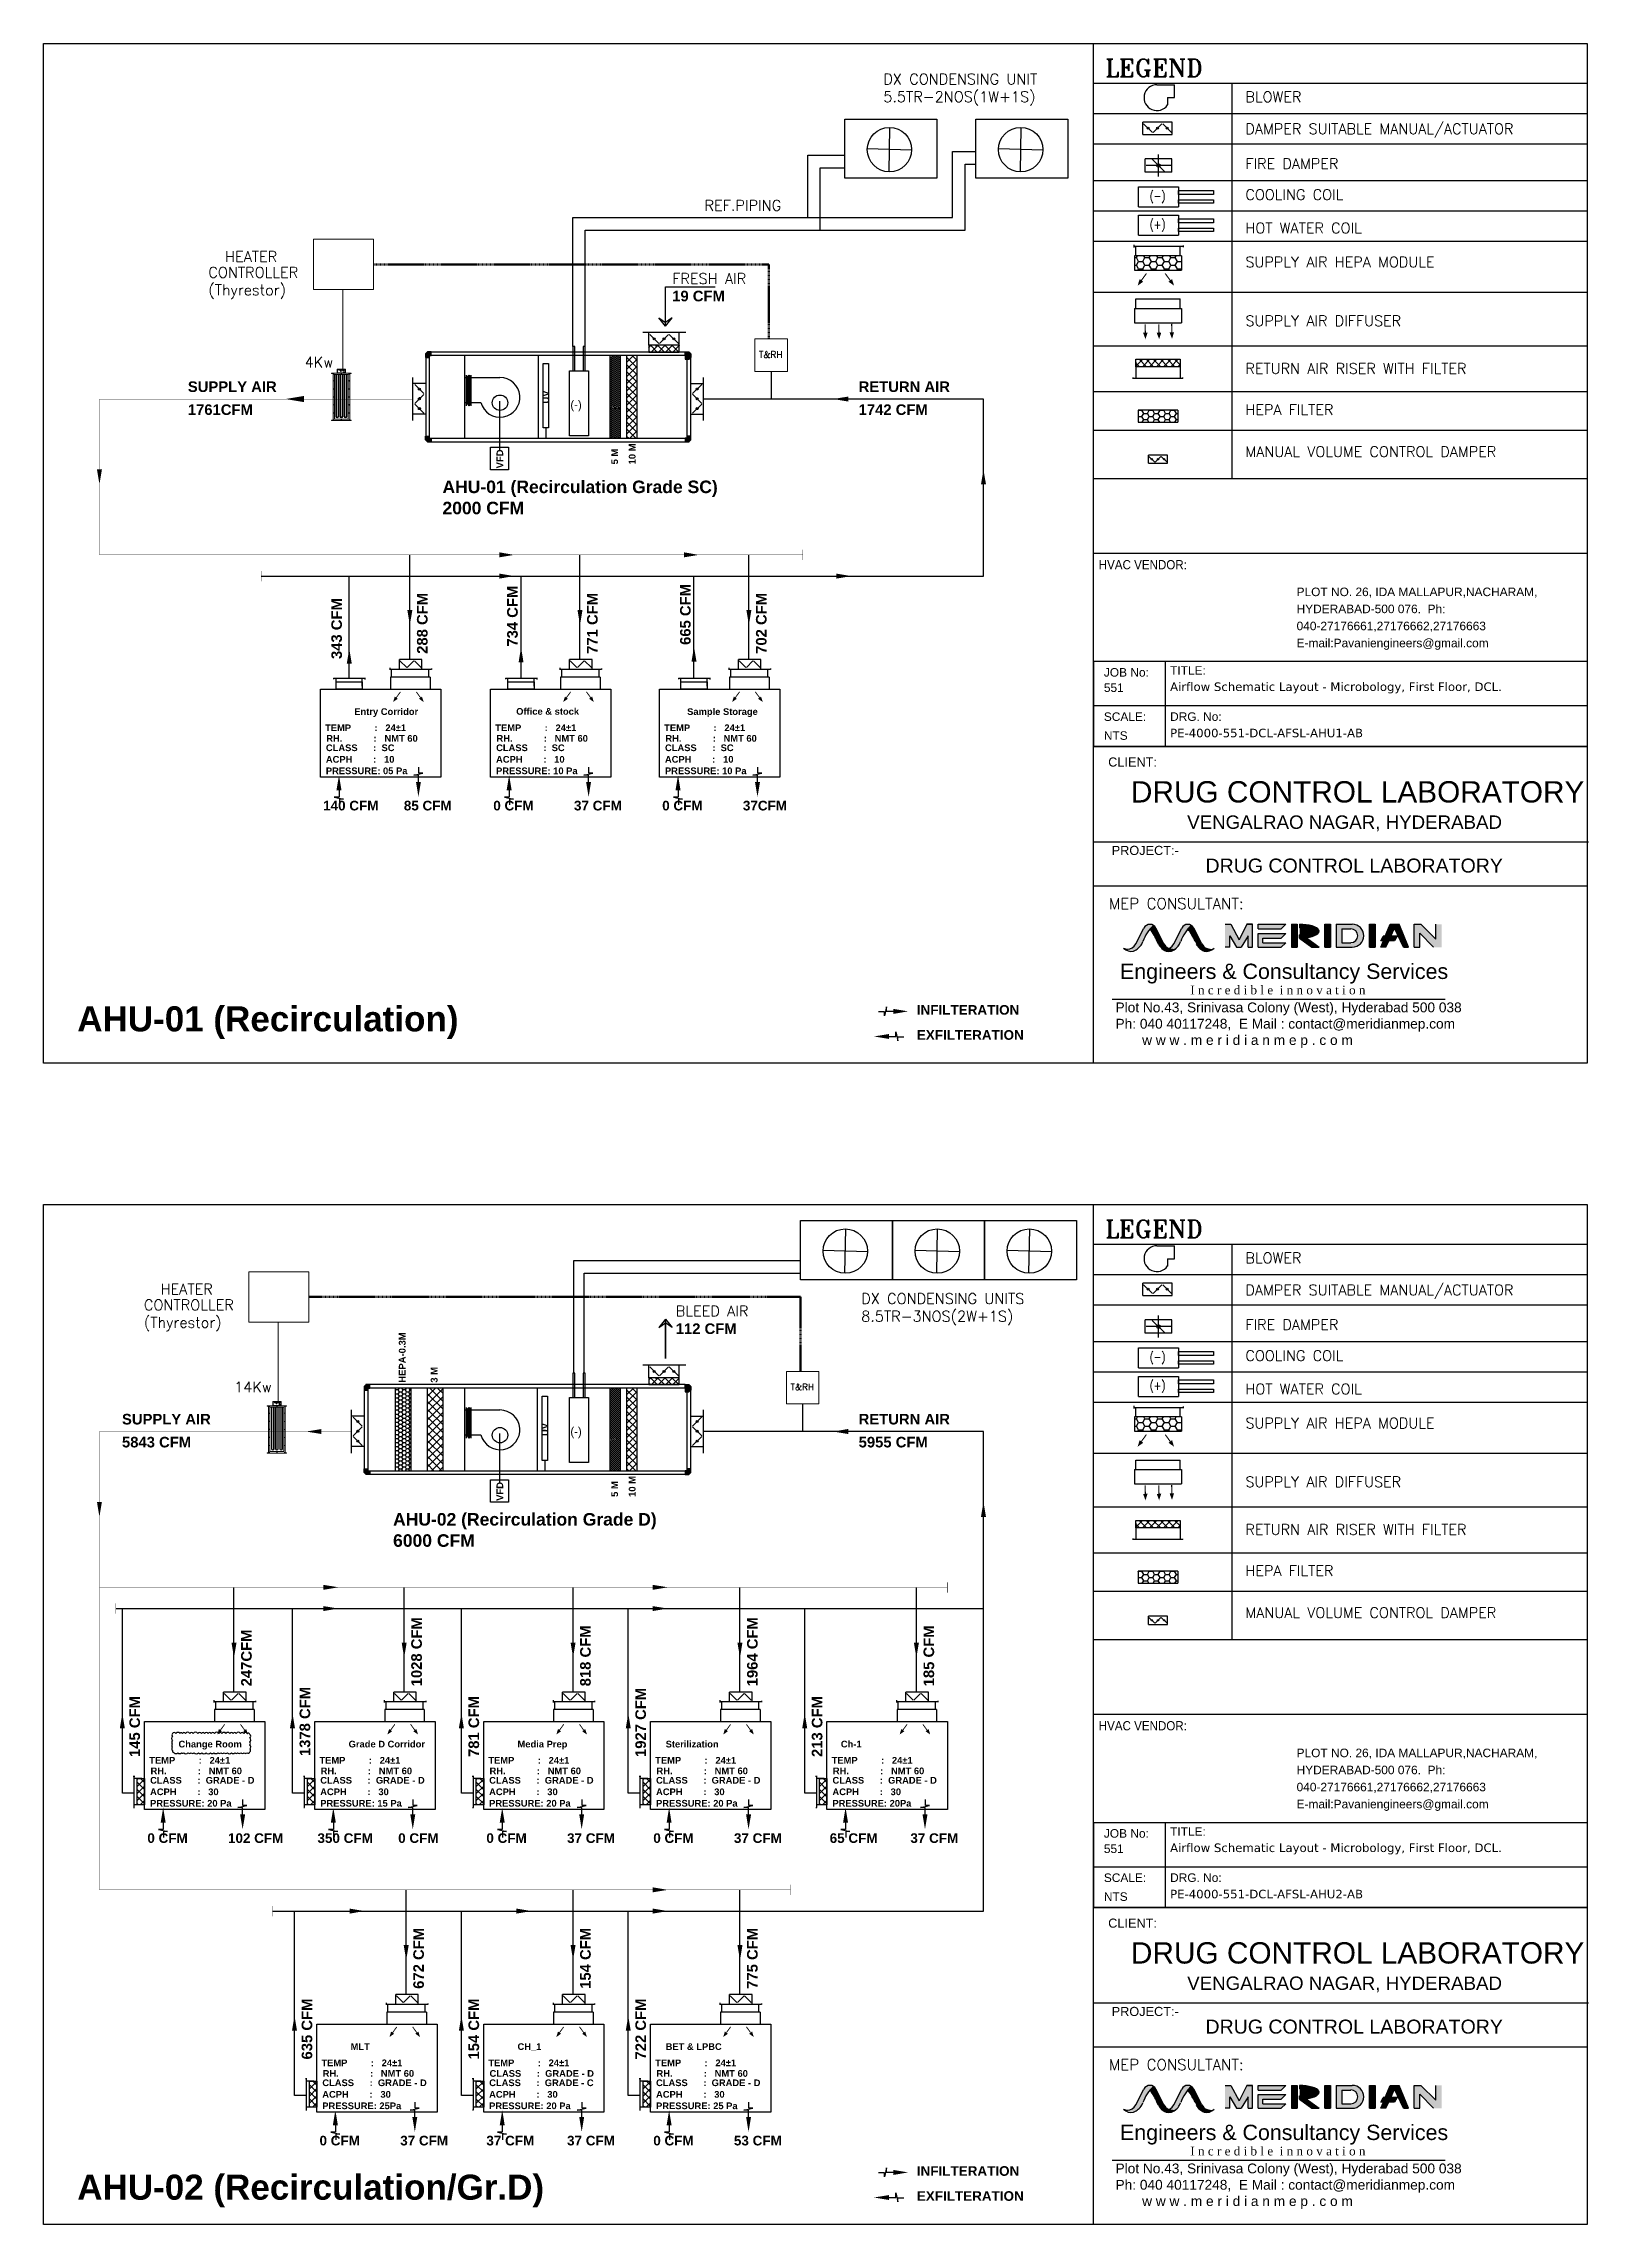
# Model space of a CAD drawing. Header units: inches. Extents: x 571878 to 593737, y 7688 to 75400.
# Drawn here: x 571878 to 593737, y 44544 to 75400 of the extents above; entities that cross this region are included whole.
import ezdxf
from ezdxf.enums import TextEntityAlignment as Align

# ---------------------------------------------------------------- set-up
doc = ezdxf.new("R2010")
doc.units = ezdxf.units.IN
doc.header["$MEASUREMENT"] = 0
doc.linetypes.add('2617-H4-01$0$HIDDEN', pattern=[0.375, 0.25, -0.125])
doc.linetypes.add('Hidden 2mm', pattern=[3, 2, -1])
for name, color, linetype, lineweight in [('1', 4, 'Continuous', 9), ('10ufilter1', 7, 'Continuous', 30), ('FURNITURE WALL', 8, 'Continuous', 5), ('H-AHU', 66, 'Continuous', 9), ('H-HUMIDIFIER', 1, 'Continuous', 5), ('H-MULTI STAGE TERMINAL HEATER', 5, 'Continuous', 5), ('H-TEXT', 7, 'Continuous', 5), ('M-IBMS-BMS-DPT', 214, 'Continuous', 9), ('M-IBMS-BMS-DTEMP', 214, 'Continuous', 9)]:
    doc.layers.add(name, color=color, linetype=linetype, lineweight=lineweight)
for name, color, linetype in [('5u filter', 7, 'Continuous'), ('A-TEXT', 6, 'Continuous'), ('AHU-N Ducting', 30, 'Continuous'), ('AHU_DIM', 3, 'Continuous'), ('DIM', 7, 'Continuous'), ('Knexir sheet', 30, 'Continuous'), ('TEXT', 2, 'Continuous'), ('TITLE BLOCK', 7, 'Continuous'), ('TITLE BOX', 4, 'Continuous')]:
    doc.layers.add(name, color=color, linetype=linetype)
doc.styles.add('ARIAL', font='arial.ttf')
doc.styles.add('B', font='arial.ttf')
doc.styles.add('ETNA-A1$0$HELVETICA', font='arial.ttf')
doc.styles.add('HVAC', font='simplex8.shx')
doc.styles.add('ROMANC', font='romanc__.ttf')
doc.styles.add('ROMANS', font='romans.shx')
doc.styles.add('STYLE1', font='romant.shx')
doc.styles.add('WATSON', font='swissbo.ttf')
doc.styles.add('WMF-Arial1', font='arialbd.ttf')

msp = doc.modelspace()

# ---------------------------------------------------------------- texts
at = {"color": 0, "lineweight": -2, "style": 'STYLE1'}
for s, height, p in [('LEGEND', 250, (586900, 74931)), ('BLOWER', 149, (588884, 74572)), ('DAMPER SUITABLE MANUAL/ACTUATOR', 148.96, (588884, 74119)), ('FIRE DAMPER', 148.96, (588884, 73627)), ('COOLING COIL', 148.96, (588884, 73188)), ('HOT WATER COIL', 148.96, (588884, 72717)), ('SUPPLY AIR HEPA MODULE', 148.96, (588884, 72235)), ('SUPPLY AIR DIFFUSER', 148.96, (588884, 71404)), ('RETURN AIR RISER WITH FILTER', 148.96, (588884, 70729)), ('HEPA FILTER', 148.96, (588884, 70146)), ('MANUAL VOLUME CONTROL DAMPER', 148.96, (588884, 69552)), ('LEGEND', 250, (586900, 58503)), ('BLOWER', 149, (588884, 58144)), ('DAMPER SUITABLE MANUAL/ACTUATOR', 148.96, (588884, 57690)), ('FIRE DAMPER', 148.96, (588884, 57199)), ('COOLING COIL', 148.96, (588884, 56760)), ('HOT WATER COIL', 148.96, (588884, 56289)), ('SUPPLY AIR HEPA MODULE', 148.96, (588884, 55807)), ('SUPPLY AIR DIFFUSER', 148.96, (588884, 54976)), ('RETURN AIR RISER WITH FILTER', 148.96, (588884, 54301)), ('HEPA FILTER', 148.96, (588884, 53718)), ('MANUAL VOLUME CONTROL DAMPER', 148.96, (588884, 53124))]:
    msp.add_text(s, height=height, dxfattribs=at).set_placement(p)
at = {"lineweight": -2, "style": 'ROMANC', "width": 0.8}
for s, p in [('(-)', (587641, 73236)), ('(+)', (587641, 72833)), ('(-)', (587641, 56808)), ('(+)', (587641, 56405))]:
    msp.add_text(s, height=121, dxfattribs=at).set_placement(p, align=Align.MIDDLE)
at = {"color": 1, "lineweight": -2, "style": 'WMF-Arial1'}
for s, p in [('RETURN AIR', (583411, 70471)), ('1742 CFM', (583411, 70146)), ('112 CFM', (580823, 57142)), ('RETURN AIR', (583411, 55862)), ('5955 CFM', (583411, 55537))]:
    msp.add_text(s, height=150, dxfattribs=at).set_placement(p)
for s, p in [('734 CFM', (578587, 66868)), ('665 CFM', (581034, 66892)), ('343 CFM', (576099, 66692)), ('145 CFM', (573242, 51157)), ('1378 CFM', (575650, 51170)), ('781 CFM', (578040, 51157)), ('1927 CFM', (580401, 51157)), ('213 CFM', (582898, 51157)), ('635 CFM', (575679, 46877)), ('154 CFM', (578040, 46877)), ('722 CFM', (580401, 46877))]:
    msp.add_text(s, height=150, rotation=90, dxfattribs=at).set_placement(p)
at = {"layer": '5u filter', "color": 0, "lineweight": -2, "ltscale": 0.5, "style": 'WMF-Arial1'}
for s, p in [('UV', (579031, 70307)), ('VFD', (578381, 69390)), ('5 M', (580006, 69446)), ('10 M', (580254, 69446)), ('HEPA-0.3M', (577000, 56453)), ('3 M', (577452, 56453)), ('UV', (579017, 55698)), ('VFD', (578381, 54781)), ('5 M', (580006, 54837)), ('10 M', (580254, 54837))]:
    msp.add_text(s, height=95.5, rotation=90, dxfattribs=at).set_placement(p)
at = {"layer": 'A-TEXT', "color": 7, "lineweight": 25, "ltscale": 100, "style": 'B'}
for p in [(586942, 65132), (586942, 48703)]:
    msp.add_text('CLIENT:', height=128.9, dxfattribs=at).set_placement(p, align=Align.BOTTOM_LEFT)
at = {"layer": 'A-TEXT', "color": 7, "lineweight": 25, "ltscale": 100, "attachment_point": 2, "style": 'B'}
for s, insert, char_height, width in [('PROJECT:- ', (587466, 64049), 128.9, 4038.66), ('DRUG CONTROL LABORATORY', (590423, 63869), 197.92, 5176.84), ('PROJECT:- ', (587466, 47621), 128.9, 4038.66), ('DRUG CONTROL LABORATORY', (590423, 47441), 197.92, 5176.84)]:
    msp.add_mtext(s, dxfattribs=dict(at, insert=insert, char_height=char_height, width=width))
at = {"layer": 'DIM', "color": 0, "style": 'WMF-Arial1'}
for s, height, p in [('TEMP         :   24±1', 94.72, (575861, 65672)), ('Entry Corridor', 94.72, (576274, 65901)), ('TEMP         :   24±1', 94.72, (578269, 65672)), ('Office & stock', 94.72, (578565, 65904)), ('TEMP         :   24±1', 94.72, (580659, 65672)), ('Sample Storage', 94.72, (580984, 65901)), ('CLASS      :  SC', 94.72, (575873, 65389)), ('RH.            :   NMT 60', 94.72, (575878, 65522)), ('CLASS      :  SC', 94.72, (578281, 65389)), ('RH.            :   NMT 60', 94.72, (578286, 65522)), ('CLASS      :  SC', 94.72, (580671, 65389)), ('RH.            :   NMT 60', 94.72, (580676, 65522)), ('ACPH        :   10', 94.72, (575872, 65226)), ('PRESSURE: 05 Pa', 94.72, (575872, 65063)), ('ACPH        :   10', 94.72, (578280, 65226)), ('PRESSURE: 10 Pa', 94.72, (578280, 65063)), ('ACPH        :   10', 94.72, (580670, 65226)), ('PRESSURE: 10 Pa', 94.72, (580670, 65063)), ('Change Room', 94.72, (573786, 51292)), ('Grade D Corridor', 94.72, (576194, 51292)), ('Media Prep', 94.7, (578584, 51292)), ('Sterilization', 94.72, (580680, 51292)), ('Ch-1', 94.7, (583159, 51292)), ('TEMP         :   24±1', 94.72, (573373, 51063)), ('RH.            :   NMT 60', 94.72, (573391, 50913)), ('TEMP         :   24±1', 94.72, (575781, 51063)), ('RH.            :   NMT 60', 94.72, (575798, 50913)), ('TEMP         :   24±1', 94.72, (578171, 51063)), ('RH.            :   NMT 60', 94.72, (578188, 50913)), ('TEMP         :   24±1', 94.72, (580532, 51063)), ('RH.            :   NMT 60', 94.72, (580550, 50913)), ('TEMP         :   24±1', 94.72, (583029, 51063)), ('RH.            :   NMT 60', 94.72, (583046, 50913)), ('ACPH        :   30', 94.72, (573384, 50617)), ('CLASS      :  GRADE - D', 94.72, (573385, 50780)), ('ACPH        :   30', 94.72, (575792, 50617)), ('CLASS      :  GRADE - D', 94.72, (575793, 50780)), ('ACPH        :   30', 94.72, (578182, 50617)), ('CLASS      :  GRADE - D', 94.72, (578183, 50780)), ('ACPH        :   30', 94.72, (580544, 50617)), ('CLASS      :  GRADE - D', 94.72, (580544, 50780)), ('ACPH        :   30', 94.72, (583040, 50617)), ('CLASS      :  GRADE - D', 94.72, (583041, 50780)), ('PRESSURE: 20 Pa', 94.72, (573384, 50455)), ('PRESSURE: 15 Pa', 94.72, (575792, 50455)), ('PRESSURE: 20 Pa', 94.72, (578182, 50455)), ('PRESSURE: 20 Pa', 94.72, (580544, 50455)), ('PRESSURE: 20Pa', 94.72, (583040, 50455)), ('MLT ', 94.7, (576222, 47012)), ('CH_1', 94.7, (578584, 47012)), ('BET & LPBC', 94.7, (580680, 47012)), ('TEMP         :   24±1', 94.72, (575809, 46782)), ('CLASS      :  GRADE - D', 94.72, (575822, 46500)), ('RH.            :   NMT 60', 94.72, (575827, 46632)), ('TEMP         :   24±1', 94.72, (578171, 46782)), ('CLASS      :  GRADE - C', 94.72, (578183, 46500)), ('CLASS      :  GRADE - D', 94.72, (578188, 46632)), ('TEMP         :   24±1', 94.72, (580532, 46782)), ('CLASS      :  GRADE - D', 94.72, (580544, 46500)), ('RH.            :   NMT 60', 94.72, (580550, 46632)), ('ACPH        :   30', 94.72, (575821, 46336)), ('ACPH        :   30', 94.72, (578182, 46336)), ('ACPH        :   30', 94.72, (580544, 46336)), ('PRESSURE: 25Pa', 94.72, (575821, 46174)), ('PRESSURE: 20 Pa', 94.72, (578182, 46174)), ('PRESSURE: 25 Pa', 94.72, (580544, 46174))]:
    msp.add_text(s, height=height, dxfattribs=at).set_placement(p)
at = {"layer": 'H-TEXT', "style": 'HVAC'}
for s, p in [('5.5TR-2NOS(1W+1S)', (583760, 74573)), ('DX CONDENSING UNIT', (583760, 74823)), ('REF.PIPING', (581230, 73036)), ('CONTROLLER', (574209, 72088)), ('HEATER', (574445, 72311)), ('(Thyrestor)', (574209, 71840)), ('FRESH AIR', (580773, 72000)), ('4Kw', (575573, 70817)), ('HEATER', (573533, 57702)), ('DX CONDENSING UNITS', (583447, 57568)), ('CONTROLLER', (573297, 57479)), ('(Thyrestor)', (573297, 57231)), ('BLEED AIR', (580823, 57392)), ('8.5TR-3NOS(2W+1S)', (583447, 57318)), ('14Kw', (574574, 56317))]:
    msp.add_text(s, height=150, dxfattribs=at).set_placement(p)
at = {"layer": 'Knexir sheet', "color": 1, "char_height": 301.71, "width": 6767.6, "attachment_point": 1, "style": 'WATSON'}
for insert in [(587264, 64964), (587264, 48536)]:
    msp.add_mtext('{\\fArial|b0|i0|c0|p34;\\C7;DRUG CONTROL LABORATORY\\P}', dxfattribs=dict(at, insert=insert))
at = {"layer": 'Knexir sheet', "color": 7, "char_height": 189.4, "width": 7683.55, "attachment_point": 1, "style": 'ARIAL'}
for insert in [(588060, 64479), (588060, 48051)]:
    msp.add_mtext('VENGALRAO NAGAR, HYDERABAD', dxfattribs=dict(at, insert=insert))
at = {"layer": 'TEXT', "color": 3, "lineweight": -2, "style": 'WMF-Arial1'}
for s, p in [('SUPPLY AIR', (573919, 70471)), ('1761CFM', (573919, 70146)), ('SUPPLY AIR', (572987, 55862)), ('5843 CFM', (572987, 55537))]:
    msp.add_text(s, height=150, dxfattribs=at).set_placement(p)
at = {"layer": 'TEXT', "color": 0, "lineweight": -2}
for p in [(579332, 70231), (579332, 55704)]:
    msp.add_text('(-)', height=120.1, dxfattribs=at).set_placement(p)
at = {"layer": 'TEXT', "color": 0, "lineweight": -2, "ltscale": 0.5, "style": 'WMF-Arial1'}
for s, height, p in [('AHU-01 (Recirculation Grade SC)', 177.32, (577522, 69040)), ('2000 CFM ', 177.3, (577522, 68740)), ('AHU-01 (Recirculation)', 354.64, (572354, 61424)), ('AHU-02 (Recirculation Grade D)', 177.32, (576823, 54431)), ('6000 CFM ', 177.3, (576823, 54131)), ('AHU-02 (Recirculation/Gr.D)', 354.64, (572354, 44893))]:
    msp.add_text(s, height=height, dxfattribs=at).set_placement(p)
at = {"layer": 'TEXT', "color": 3, "lineweight": -2, "style": 'WMF-Arial1'}
for s, p in [('288 CFM', (577311, 66766)), ('771 CFM', (579718, 66766)), ('702 CFM', (582108, 66766)), ('1028 CFM', (577230, 52157)), ('1964 CFM', (581982, 52157)), ('247CFM', (574823, 52157)), ('818 CFM', (579620, 52157)), ('185 CFM', (584479, 52157)), ('672 CFM', (577259, 47877)), ('154 CFM', (579620, 47877)), ('775 CFM', (581982, 47877))]:
    msp.add_text(s, height=150, rotation=90, dxfattribs=at).set_placement(p)
at = {"layer": 'TEXT', "color": 1, "lineweight": -2, "style": 'WMF-Arial1'}
for s, p in [('85 CFM', (576975, 64550)), ('37 CFM', (579383, 64550)), ('37CFM', (581773, 64550)), ('102 CFM', (574487, 49941)), ('0 CFM', (576895, 49941)), ('37 CFM', (579285, 49941)), ('37 CFM', (581646, 49941)), ('37 CFM', (584143, 49941)), ('37 CFM', (576924, 45661)), ('37 CFM', (579285, 45661)), ('53 CFM', (581646, 45661))]:
    msp.add_text(s, height=136.4, dxfattribs=at).set_placement(p)
at = {"layer": 'TITLE BLOCK', "color": 7, "extrusion": (0.001917, -3.97955e-16, 0.999998), "style": 'ETNA-A1$0$HELVETICA', "width": 0.9}
for p in [(586807, 68027, 1124), (586807, 51599, 1124)]:
    msp.add_text('HVAC VENDOR:', height=130.41, dxfattribs=at).set_placement(p, align=Align.MIDDLE_LEFT)
at = {"layer": 'TITLE BLOCK', "color": 7, "extrusion": (0.001917, -3.97955e-16, 0.999998), "attachment_point": 1, "text_direction": (0.999998, 0, -0.001917), "style": 'ARIAL'}
for s, insert, char_height, width, line_spacing_factor in [('PLOT NO. 26, IDA MALLAPUR,NACHARAM, HYDERABAD-500 076.  Ph: 040-27176661,27176662,27176663 E-mail:Pavaniengineers@gmail.com', (589608, 67703, -3), 120.604, 3898.81, 1.2), ('JOB No: 551', (586881, 66564, 0), 120.6, 727.24, 1.08), ('SCALE: NTS', (586881, 65937, 0), 120.6, 606.03, 1.328765), ('PLOT NO. 26, IDA MALLAPUR,NACHARAM, HYDERABAD-500 076.  Ph: 040-27176661,27176662,27176663 E-mail:Pavaniengineers@gmail.com', (589608, 51275, -3), 120.604, 3898.81, 1.2), ('JOB No: 551', (586881, 50136, 0), 120.6, 727.24, 1.08), ('SCALE: NTS', (586881, 49509, 0), 120.6, 606.03, 1.328765)]:
    msp.add_mtext(s, dxfattribs=dict(at, insert=insert, char_height=char_height, width=width, line_spacing_factor=line_spacing_factor))
at = {"layer": 'TITLE BLOCK', "color": 7, "extrusion": (0.001917, -3.97955e-16, 0.999998), "char_height": 120.6, "attachment_point": 1, "text_direction": (0.999998, 0, -0.001917)}
for s, insert, width in [('{\\fVerdana|b0|i0|c0|p34;Airflow Schematic Layout - Microbology, First Floor, DCL.}', (587818, 66361, -2), 5902.43), ('{\\fVerdana|b0|i0|c0|p34;PE-4000-551-DCL-AFSL-AHU1-AB}', (587818, 65706, -2), 3876.38), ('{\\fVerdana|b0|i0|c0|p34;Airflow Schematic Layout - Microbology, First Floor, DCL.}', (587818, 49933, -2), 5902.43), ('{\\fVerdana|b0|i0|c0|p34;PE-4000-551-DCL-AFSL-AHU2-AB}', (587818, 49278, -2), 3876.38)]:
    msp.add_mtext(s, dxfattribs=dict(at, insert=insert, width=width))
at = {"layer": 'TITLE BLOCK', "color": 7, "extrusion": (0.001917, -3.97955e-16, 0.999998), "char_height": 120.6, "attachment_point": 1, "text_direction": (0.999998, 0, -0.001917), "style": 'ARIAL'}
for s, insert, width in [('TITLE:', (587818, 66591, -2), 565.63), ('DRG. No:', (587818, 65938, -2), 767.64), ('TITLE:', (587818, 50163, -2), 565.63), ('DRG. No:', (587818, 49510, -2), 767.64)]:
    msp.add_mtext(s, dxfattribs=dict(at, insert=insert, width=width))
at = {"layer": 'TITLE BOX', "style": 'WMF-Arial1'}
msp.add_text('19 CFM', height=150, dxfattribs=at).set_placement((580773, 71753))
at = {"layer": 'TITLE BOX', "color": 3, "style": 'WMF-Arial1'}
for s, p in [('140 CFM', (575833, 64550)), ('0 CFM', (578241, 64550)), ('0 CFM', (580631, 64550)), ('INFILTERATION', (584234, 61660)), ('0 CFM', (573346, 49941)), ('350 CFM', (575753, 49941)), ('0 CFM', (578143, 49941)), ('0 CFM', (580505, 49941)), ('65 CFM', (583001, 49941)), ('0 CFM', (575782, 45661)), ('37 CFM', (578143, 45661)), ('0 CFM', (580505, 45661)), ('INFILTERATION', (584234, 45231))]:
    msp.add_text(s, height=136.4, dxfattribs=at).set_placement(p)
at = {"layer": 'TITLE BOX', "color": 1, "style": 'WMF-Arial1'}
for p in [(584234, 61305), (584234, 44877)]:
    msp.add_text('EXFILTERATION', height=136.4, dxfattribs=at).set_placement(p)

# ---------------------------------------------------------------- blocks, each defined once
blk = doc.blocks.new('A$C1025324F')
at = {"layer": 'TEXT', "color": 5}
for p, q in [((145, 289), (342, 289)), ((342, 144), (342, 289)), ((265, 144), (342, 144)), ((265, 144), (265, 62))]:
    blk.add_line(p, q, dxfattribs=at)
blk.add_arc((145, 144), 145, 90, 325.6988, dxfattribs=at)
blk = doc.blocks.new('FIRE DAMPER')
at = {"layer": 'TEXT', "color": 5}
for p, q in [((-17.2, 0), (70.9, 0)), ((0, 53.4), (53, 53.4)), ((0, -53.4), (0, 53.4)), ((51.1, 24.6), (1.9, -24.6)), ((26.5, -49.2), (26.5, 49.2)), ((53, -53.4), (53, 53.4)), ((0, -53.4), (53, -53.4))]:
    blk.add_line(p, q, dxfattribs=at)
blk.add_circle((26.5, 0), 7.2, dxfattribs=at)
blk = doc.blocks.new('MECS')
at = {"layer": 'AHU-N Ducting'}
for color, points in [(160, [(0.345, 0.914, -0.255342), (0.347, 0.918, -0.046847), (0.356, 0.94, -0.026654), (0.371, 0.968, -0.067185), (0.399, 1.008, -0.027641), (0.422, 1.032), (0.425, 1.036, 0.172136), (0.392, 1.043, 0.247314), (0.354, 1.016), (0.294, 0.897, -0.018001), (0.291, 0.893, -0.031918), (0.286, 0.886, -0.107063), (0.275, 0.875, -0.068722), (0.259, 0.865, -0.110082), (0.244, 0.86, -0.048168), (0.23, 0.859, -0.255342), (0.23, 0.859, -0.105522), (0.216, 0.86, -0.052874), (0.201, 0.865, 0.050549), (0.214, 0.854, 0.15879), (0.263, 0.841, 0.025573), (0.272, 0.842, 0.056901), (0.291, 0.85, 0.076128), (0.32, 0.872, 0.056355), (0.337, 0.896)]), (150, [(0.422, 1.032), (0.399, 1.008, -0.088717), (0.453, 0.914), (0.462, 0.896, 0.090805), (0.487, 0.864, 0.094622), (0.513, 0.859, 0.097626), (0.54, 0.864, -0.179862), (0.504, 0.897), (0.444, 1.016, 0.136823), (0.425, 1.036, 0.004233)]), (160, [(0.629, 0.914, -0.255342), (0.631, 0.918, -0.046847), (0.639, 0.94, -0.026654), (0.655, 0.968, -0.067185), (0.682, 1.008, -0.027641), (0.705, 1.032), (0.709, 1.036, 0.172136), (0.676, 1.043, 0.247314), (0.637, 1.016), (0.577, 0.897, -0.018001), (0.575, 0.893, -0.031918), (0.57, 0.886, -0.107063), (0.559, 0.875, -0.068722), (0.543, 0.865, -0.110082), (0.528, 0.86, -0.048168), (0.514, 0.859, -0.255342), (0.514, 0.859, -0.105522), (0.499, 0.86, -0.052874), (0.485, 0.865, 0.050549), (0.498, 0.854, 0.15879), (0.547, 0.841, 0.025573), (0.555, 0.842, 0.056901), (0.575, 0.85, 0.076128), (0.603, 0.872, 0.056355), (0.621, 0.896)]), (150, [(0.705, 1.032), (0.682, 1.008, -0.082822), (0.737, 0.914), (0.746, 0.896, 0.090805), (0.771, 0.864, 0.094622), (0.797, 0.859, 0.097626), (0.824, 0.864, -0.179862), (0.787, 0.897), (0.727, 1.016, 0.136823), (0.709, 1.036, 0.004233)]), (1, [(0.997, 0.958), (1.048, 0.872), (1.083, 0.872), (1.134, 0.958), (1.134, 0.872), (1.168, 0.872), (1.168, 1.044), (1.125, 1.044), (1.067, 0.928), (1.005, 1.044), (0.962, 1.044), (0.962, 0.872), (0.997, 0.872)]), (251, [(1.211, 1.044), (1.211, 1.009), (1.383, 1.009), (1.417, 1.044)]), (251, [(1.46, 0.872), (1.503, 0.872), (1.503, 1.044), (1.46, 1.044)]), (251, [(1.752, 1.044), (1.709, 1.044), (1.709, 0.872), (1.752, 0.872)]), (251, [(2.087, 1.044), (2.044, 1.044), (2.044, 0.872), (2.087, 0.872)]), (251, [(2.233, 1.016), (2.299, 0.872), (2.336, 0.872), (2.267, 1.044), (2.199, 1.044), (2.163, 0.954), (2.204, 0.954)]), (251, [(2.422, 0.977), (2.525, 0.872), (2.585, 0.872), (2.585, 1.044), (2.542, 1.044), (2.542, 0.933), (2.43, 1.044), (2.379, 1.044), (2.379, 0.872), (2.422, 0.872)]), (160, [(0.567, 0.859, -0.097626), (0.54, 0.864, -0.097626), (0.513, 0.859, -0.094622), (0.487, 0.864, 0.087249), (0.521, 0.843, 0.25446), (0.596, 0.865, -0.106044)]), (150, [(0.851, 0.859, -0.097626), (0.824, 0.864, -0.097626), (0.797, 0.859, -0.094622), (0.771, 0.864, 0.087249), (0.804, 0.843, 0.25446), (0.88, 0.865, -0.106044)]), (251, [(1.211, 0.975), (1.211, 0.872), (1.383, 0.872), (1.417, 0.906), (1.246, 0.906), (1.246, 0.941), (1.383, 0.941), (1.417, 0.975)]), (251, [(2.233, 0.919), (2.253, 0.954), (2.147, 0.954), (2.13, 0.919)]), (251, [(2.189, 0.919), (2.149, 0.919), (2.13, 0.872), (2.167, 0.872)])]:
    blk.add_hatch(color=color, dxfattribs=at).paths.add_polyline_path(points)
h = blk.add_hatch(color=251, dxfattribs=at)
edge = h.paths.add_edge_path()
edge.add_ellipse((1.52, 0.992), major_axis=(-0.146, 0), ratio=0.352941, start_angle=110.1798, end_angle=270)
edge.add_line((1.52, 1.044), (1.52, 1.018))
edge.add_ellipse((1.52, 0.992), major_axis=(-0.0884, 0), ratio=0.291522, start_angle=90, end_angle=270, ccw=False)
edge.add_line((1.52, 0.966), (1.52, 0.941))
edge.add_line((1.52, 0.941), (1.612, 0.872))
edge.add_line((1.612, 0.872), (1.666, 0.872))
edge.add_line((1.666, 0.872), (1.571, 0.944))
h = blk.add_hatch(color=251, dxfattribs=at)
h.paths.add_polyline_path([(1.795, 0.872), (1.915, 0.872, 1), (1.915, 1.044), (1.795, 1.044)])
h.paths.add_polyline_path([(1.838, 1.009), (1.905, 1.009, -1), (1.905, 0.906), (1.838, 0.906)], flags=16)
at = {"layer": 'AHU-N Ducting', "color": 160}
for p, q in [((0.294, 0.897, -0.006), (0.354, 1.016, -0.006)), ((0.577, 0.897, -0.006), (0.637, 1.016, -0.006)), ((0.337, 0.896, -0.006), (0.345, 0.914, -0.006)), ((0.621, 0.896, -0.006), (0.629, 0.914, -0.006))]:
    blk.add_line(p, q, dxfattribs=at)
at = {"layer": 'AHU-N Ducting', "color": 150}
for p, q in [((0.504, 0.897, -0.006), (0.444, 1.016, -0.006)), ((0.787, 0.897, -0.006), (0.727, 1.016, -0.006)), ((0.462, 0.896, -0.006), (0.453, 0.914, -0.006))]:
    blk.add_line(p, q, dxfattribs=at)
at = {"layer": 'AHU-N Ducting', "color": 1}
for p, q in [((0.962, 1.044, -0.006), (1.005, 1.044, -0.006)), ((1.005, 1.044, -0.006), (1.067, 0.928, -0.006)), ((1.125, 1.044, -0.006), (1.067, 0.928, -0.006)), ((1.168, 1.044, -0.006), (1.125, 1.044, -0.006)), ((1.128, 1.044, -0.006), (1.162, 1.044, -0.006)), ((1.168, 0.872, -0.006), (1.168, 1.044, -0.006)), ((0.997, 0.872, -0.006), (0.962, 0.872, -0.006)), ((0.997, 0.958, -0.006), (1.048, 0.872, -0.006)), ((0.997, 0.872, -0.006), (0.997, 0.958, -0.006)), ((0.997, 0.872, -0.006), (0.997, 0.958, -0.006)), ((1.048, 0.872, -0.006), (1.083, 0.872, -0.006)), ((1.134, 0.958, -0.006), (1.083, 0.872, -0.006)), ((1.134, 0.872, -0.006), (1.134, 0.958, -0.006)), ((1.134, 0.872, -0.006), (1.134, 0.958, -0.006)), ((1.134, 0.872, -0.006), (1.168, 0.872, -0.006))]:
    blk.add_line(p, q, dxfattribs=at)
at = {"layer": 'AHU-N Ducting', "color": 251}
for p, q in [((1.211, 1.044, -0.006), (1.417, 1.044, -0.006)), ((1.211, 1.009, -0.006), (1.211, 1.044, -0.006)), ((1.211, 1.009, -0.006), (1.383, 1.009, -0.006)), ((1.383, 1.009, -0.006), (1.417, 1.044, -0.006)), ((1.46, 1.044, -0.006), (1.503, 1.044, -0.006)), ((1.46, 1.044, -0.006), (1.46, 0.872, -0.006)), ((1.503, 1.044, -0.006), (1.503, 0.872, -0.006)), ((1.52, 1.044, -0.006), (1.52, 1.018, -0.006)), ((1.709, 1.044, -0.006), (1.752, 1.044, -0.006)), ((1.709, 0.872, -0.006), (1.709, 1.044, -0.006)), ((1.752, 1.044, -0.006), (1.752, 0.872, -0.006)), ((1.795, 1.044, -0.006), (1.915, 1.044, -0.006)), ((1.795, 1.044, -0.006), (1.795, 0.872, -0.006)), ((1.838, 1.009, -0.006), (1.905, 1.009, -0.006)), ((1.838, 1.009, -0.006), (1.838, 0.906, -0.006)), ((2.044, 1.044, -0.006), (2.087, 1.044, -0.006)), ((2.044, 0.872, -0.006), (2.044, 1.044, -0.006)), ((2.087, 1.044, -0.006), (2.087, 0.872, -0.006)), ((2.163, 0.954, -0.006), (2.199, 1.044, -0.006)), ((2.199, 1.044, -0.006), (2.267, 1.044, -0.006)), ((2.204, 0.954, -0.006), (2.233, 1.016, -0.006)), ((2.299, 0.872, -0.006), (2.233, 1.016, -0.006)), ((2.336, 0.872, -0.006), (2.267, 1.044, -0.006)), ((2.379, 1.044, -0.006), (2.43, 1.044, -0.006)), ((2.379, 0.872, -0.006), (2.379, 1.044, -0.006)), ((2.43, 1.044, -0.006), (2.542, 0.933, -0.006)), ((2.542, 0.933, -0.006), (2.542, 1.044, -0.006)), ((1.211, 0.975, -0.006), (1.417, 0.975, -0.006)), ((1.211, 0.872, -0.006), (1.211, 0.975, -0.006)), ((1.211, 0.872, -0.006), (1.383, 0.872, -0.006)), ((1.246, 0.941, -0.006), (1.383, 0.941, -0.006)), ((1.246, 0.906, -0.006), (1.246, 0.941, -0.006)), ((1.246, 0.906, -0.006), (1.417, 0.906, -0.006)), ((1.383, 0.941, -0.006), (1.417, 0.975, -0.006)), ((1.383, 0.872, -0.006), (1.417, 0.906, -0.006)), ((1.46, 0.872, -0.006), (1.503, 0.872, -0.006)), ((1.52, 0.941, -0.006), (1.52, 0.966, -0.006)), ((1.52, 0.941, -0.006), (1.612, 0.872, -0.006)), ((1.571, 0.944, -0.006), (1.666, 0.872, -0.006)), ((1.612, 0.872, -0.006), (1.666, 0.872, -0.006)), ((1.709, 0.872, -0.006), (1.752, 0.872, -0.006)), ((1.795, 0.872, -0.006), (1.915, 0.872, -0.006)), ((1.838, 0.906, -0.006), (1.905, 0.906, -0.006)), ((2.044, 0.872, -0.006), (2.087, 0.872, -0.006)), ((2.13, 0.919, -0.006), (2.147, 0.954, -0.006)), ((2.233, 0.919, -0.006), (2.13, 0.919, -0.006)), ((2.13, 0.872, -0.006), (2.149, 0.919, -0.006)), ((2.167, 0.872, -0.006), (2.13, 0.872, -0.006)), ((2.253, 0.954, -0.006), (2.147, 0.954, -0.006)), ((2.167, 0.872, -0.006), (2.189, 0.919, -0.006)), ((2.253, 0.954, -0.006), (2.233, 0.919, -0.006)), ((2.299, 0.872, -0.006), (2.336, 0.872, -0.006)), ((2.379, 0.872, -0.006), (2.422, 0.872, -0.006)), ((2.525, 0.872, -0.006), (2.422, 0.977, -0.006)), ((2.422, 0.872, -0.006), (2.422, 0.977, -0.006))]:
    blk.add_line(p, q, dxfattribs=at)
at = {"layer": 'AHU-N Ducting', "color": 251, "ltscale": 0.85}
blk.add_line((0.117, 0.483, -0.006), (2.612, 0.483, -0.006), dxfattribs=at)
at = {"layer": 'AHU-N Ducting', "color": 160}
for centre, radius, start, end in [((0.633, 0.813, -0.006), 0.305, 132.9373, 160.5981), ((0.399, 0.993, -0.006), 0.0505, 90, 153.0888), ((0.399, 0.993, -0.006), 0.0505, 26.9112, 90), ((0.917, 0.813, -0.006), 0.305, 132.9373, 160.5981), ((0.682, 0.993, -0.006), 0.0505, 90, 153.0888), ((0.682, 0.993, -0.006), 0.0505, 26.9112, 90), ((0.259, 0.923, -0.006), 0.0822, 225.1548, 282.2607), ((0.23, 0.929, -0.006), 0.0707, 245.9054, 270.1184), ((0.23, 0.929, -0.006), 0.0707, 270, 333.0888), ((0.234, 0.953, -0.006), 0.118, 291.3378, 331.2105), ((0.563, 0.948, -0.006), 0.113, 207.3023, 248.0019), ((0.543, 0.923, -0.006), 0.0822, 225.1548, 282.2607), ((0.514, 0.929, -0.006), 0.0707, 245.9054, 270.1184), ((0.514, 0.929, -0.006), 0.0707, 270, 333.0888), ((0.538, 0.923, -0.006), 0.0822, 257.808, 314.8452), ((0.567, 0.929, -0.006), 0.0707, 245.9054, 270.1184), ((0.518, 0.953, -0.006), 0.118, 291.3378, 331.2105)]:
    blk.add_arc(centre, radius, start, end, dxfattribs=at)
at = {"layer": 'AHU-N Ducting', "color": 150}
for centre, radius, start, end in [((0.164, 0.81, -0.006), 0.307, 19.8278, 40.1072), ((0.429, 0.797, -0.006), 0.33, 20.8244, 39.7594), ((0.513, 0.929, -0.006), 0.0707, 248.4971, 270.1184), ((0.567, 0.929, -0.006), 0.0707, 206.9112, 270), ((0.567, 0.929, -0.006), 0.0707, 206.9112, 270), ((0.513, 0.929, -0.006), 0.0707, 270, 292.3036), ((0.847, 0.948, -0.006), 0.113, 207.3023, 248.0019), ((0.797, 0.929, -0.006), 0.0707, 248.4971, 270.1184), ((0.851, 0.929, -0.006), 0.0707, 206.9112, 270), ((0.851, 0.929, -0.006), 0.0707, 206.9112, 270), ((0.797, 0.929, -0.006), 0.0707, 270, 292.3036), ((0.822, 0.923, -0.006), 0.0822, 257.7393, 314.8452), ((0.85, 0.929, -0.006), 0.0707, 245.9054, 270.1184)]:
    blk.add_arc(centre, radius, start, end, dxfattribs=at)
at = {"layer": 'AHU-N Ducting', "color": 251}
for centre, radius in [((1.905, 0.958, -0.006), 0.0515), ((1.915, 0.958, -0.006), 0.0859)]:
    blk.add_arc(centre, radius, 270, 90, dxfattribs=at)
for major_axis, ratio, start_param in [((-0.146, 0), 0.352941, 1.923001), ((-0.0884, 0), 0.291522, 1.570796)]:
    blk.add_ellipse((1.52, 0.992, -0.006), major_axis=major_axis, ratio=ratio, start_param=start_param, end_param=4.712389, dxfattribs=at)
at = {"layer": 'AHU-N Ducting', "color": 251, "attachment_point": 1, "style": 'ARIAL'}
for s, insert, char_height, width in [('{\\C1;Engineers & Consultancy Services \\P}', (0.175, 0.749, -0.015), 0.11475, 24.25437), ('{\\C252;Plot No.43, Srinivasa Colony (West), Hyderabad 500 038\\PPh: 040 40117248,  E Mail : contact@meridianmep.com\\P       w w w . m e r i d i a n m e p . c o m \\P}', (0.141, 0.458, -0.006), 0.07344, 2.63264)]:
    blk.add_mtext(s, dxfattribs=dict(at, insert=insert, char_height=char_height, width=width))
at = {"layer": 'AHU-N Ducting', "color": 251, "ltscale": 0.85, "insert": (1.358, 0.551, -0.006), "char_height": 0.06518, "attachment_point": 5, "line_spacing_factor": 0.6, "style": 'ARIAL'}
blk.add_mtext('{\\FBatang|c0;\\C5;I n c r e d i b l e  i n n o v a t i o n\\P}', dxfattribs=at)
at = {"layer": 'TEXT', "color": 7, "linetype": 'Continuous', "style": 'ROMANS'}
blk.add_text('MEP CONSULTANT:', height=0.08232, dxfattribs=at).set_placement((0.092, 1.158, 0.087))
blk = doc.blocks.new('G$CD6BBFA89')
at = {"layer": 'FURNITURE WALL', "linetype": 'Hidden 2mm', "xscale": 4662.089811597596, "yscale": 4662.089811597596, "zscale": 4662.089811597596}
blk.add_blockref('MECS', (-500, -546), dxfattribs=at)
blk = doc.blocks.new('A$C1F865A62')
at = {"layer": 'H-MULTI STAGE TERMINAL HEATER'}
blk.add_hatch(color=256, dxfattribs=at).paths.add_polyline_path([(39, 184, 1), (34, 184, 1)])
h = blk.add_hatch(dxfattribs=at)
h.set_pattern_fill('ZIGZAG', color=256, scale=50, style=0)
h.set_pattern_definition([(0, (22224.0357, -18830.719), (6.25, 6.25), [6.25, -6.25]), (90, (22230.2857, -18830.719), (-6.25, 6.25), [6.25, -6.25])])
h.paths.add_polyline_path([(850, 275), (100, 275), (100, 265), (850, 265, -1), (850, 235), (100, 235), (100, 225), (850, 225, 1)])
h.paths.add_polyline_path([(850, 200), (100, 200), (100, 190), (850, 190, -1), (850, 160), (100, 160), (100, 150), (850, 150, 1)])
h.paths.add_polyline_path([(850, 125), (100, 125), (100, 115), (850, 115, -1), (850, 85), (100, 85), (100, 75), (850, 75, 1)])
for points in [[(0, 100), (75, 100), (75, 250), (0, 250)], [(5, 105), (70, 105), (70, 245), (5, 245)], [(15, 218), (21, 218), (21, 150), (15, 150)], [(16, 217), (20, 217), (20, 151), (16, 151)], [(16, 136), (28, 136), (28, 123), (16, 123)], [(18, 134), (26, 134), (26, 125), (18, 125)], [(59, 136), (47, 136), (47, 123), (59, 123)], [(57, 134), (49, 134), (49, 125), (57, 125)], [(80, 350), (80, 325), (75, 325), (75, 350)], [(75, 25), (925, 25), (925, 325), (75, 325)], [(80, 0), (80, 25), (75, 25), (75, 0)], [(100, 50), (900, 50), (900, 300), (100, 300)], [(920, 350), (920, 325), (925, 325), (925, 350)], [(920, 0), (920, 25), (925, 25), (925, 0)]]:
    blk.add_lwpolyline(points, close=True, dxfattribs=at)
for points in [[(100, 225), (850, 225, 1), (850, 275), (100, 275)], [(100, 235), (850, 235, 1), (850, 265), (100, 265)], [(100, 150), (850, 150, 1), (850, 200), (100, 200)], [(100, 160), (850, 160, 1), (850, 190), (100, 190)], [(100, 75), (850, 75, 1), (850, 125), (100, 125)], [(100, 85), (850, 85, 1), (850, 115), (100, 115)]]:
    blk.add_lwpolyline(points, format="xyb", dxfattribs=at)
for centre, radius in [((36, 184), 5.48), ((36, 184), 2.37), ((88, 313), 3.45), ((88, 175), 3.45), ((88, 38), 3.45), ((211, 313), 3.45), ((211, 38), 3.45), ((357, 313), 3.45), ((357, 38), 3.45), ((500, 313), 3.45), ((500, 38), 3.45), ((643, 313), 3.45), ((643, 38), 3.45), ((789, 313), 3.45), ((789, 38), 3.45), ((913, 313), 3.45), ((913, 175), 3.45), ((913, 38), 3.45)]:
    blk.add_circle(centre, radius, dxfattribs=at)
blk = doc.blocks.new('A$C09D80265')
at = {"layer": 'M-IBMS-BMS-DTEMP'}
blk.add_lwpolyline([(0, 3691), (3691, 3691), (3691, 0), (0, 0)], close=True, dxfattribs=at)
at = {"layer": 'M-IBMS-BMS-DTEMP', "insert": (471, 2290), "char_height": 731.25, "width": 22.67, "attachment_point": 1}
blk.add_mtext('{\\Fromans|c0;T&RH}', dxfattribs=at)

# ---------------------------------------------------------------- hatches: boundary and pattern name
at = {"lineweight": -2}
h = msp.add_hatch(dxfattribs=at)
h.set_pattern_fill('HONEY', color=3, scale=490.05527, style=0)
h.set_pattern_definition([(0, (520294.64, 42504.7), (91.885363, 53.05004), [61.25691, -122.51382]), (120, (520294.64, 42504.7), (-91.885363, 53.05004), [61.25691, -122.51382]), (60, (520294.64, 42504.7), (2e-07, 106.100078), [-122.51382, 61.25691])])
h.paths.add_polyline_path([(587314, 72397), (587314, 72195), (587647, 72195), (587980, 72195), (587980, 72397), (587647, 72397)])
for points in [[(577284, 71009), (577311, 71037), (577363, 71037), (577363, 70985), (577335, 70985), (577335, 70958), (577284, 70958)], [(581037, 71009), (581009, 71037), (580958, 71037), (580958, 70985), (580985, 70985), (580985, 70958), (581037, 70958)], [(581037, 70961), (581009, 70933), (580958, 70933), (580958, 70985), (580985, 70985), (580985, 71013), (581037, 71013)], [(577284, 69792), (577311, 69764), (577363, 69764), (577363, 69816), (577335, 69816), (577335, 69844), (577284, 69844)], [(581037, 69792), (581009, 69764), (580958, 69764), (580958, 69816), (580985, 69816), (580985, 69844), (581037, 69844)], [(576413, 56400), (576440, 56428), (576492, 56428), (576492, 56376), (576465, 56376), (576465, 56349), (576413, 56349)], [(581037, 56400), (581009, 56428), (580958, 56428), (580958, 56376), (580985, 56376), (580985, 56349), (581037, 56349)], [(581037, 56352), (581009, 56325), (580958, 56325), (580958, 56376), (580985, 56376), (580985, 56404), (581037, 56404)], [(576413, 55183), (576440, 55155), (576492, 55155), (576492, 55207), (576465, 55207), (576465, 55235), (576413, 55235)], [(581037, 55183), (581009, 55155), (580958, 55155), (580958, 55207), (580985, 55207), (580985, 55235), (581037, 55235)]]:
    msp.add_hatch(color=0).paths.add_polyline_path(points)
h = msp.add_hatch(dxfattribs=at)
h.set_pattern_fill('AR-HBONE', color=3, scale=5, angle=180, style=0)
h.set_pattern_definition([(225, (-12033.414, 28483.187), (-4e-15, -28.28427125), [60, -20]), (315, (-12047.556, 28469.045), (-7e-15, -28.28427125), [60, -20])])
h.paths.add_polyline_path([(579897, 70257), (580035, 70257), (579897, 70267), (579897, 70257), (579897, 70985), (580041, 70985), (580041, 69816), (579897, 69816)])
h = msp.add_hatch(dxfattribs=at)
h.set_pattern_fill('ANSI37', color=1, scale=567.063955, angle=90, style=0)
h.set_pattern_definition([(135, (609558.57, -115445.52), (-50.121846, -50.121846), []), (225, (609558.57, -115445.52), (50.121846, -50.121846), [])])
h.paths.add_polyline_path([(587960, 70828), (587960, 70933), (587334, 70933), (587334, 70828)])
h = msp.add_hatch(dxfattribs=at)
h.set_pattern_fill('HONEY', color=3, scale=411.530399, style=0)
h.set_pattern_definition([(0, (433352.126, 157886.045), (77.16195, 44.549472), [51.4413, -102.8826]), (120, (433352.126, 157886.045), (-77.16195, 44.549473), [51.4413, -102.8826]), (60, (433352.126, 157886.045), (2e-07, 89.098945), [-102.8826, 51.4413])])
h.paths.add_polyline_path([(587927, 70044), (587927, 70214), (587367, 70214), (587367, 70044)])
h.paths.add_polyline_path([(587562, 70057), (587562, 70199)], flags=16)
h.paths.add_polyline_path([(587556, 70080), (587556, 70080), (587558, 70175), (587556, 70175)], flags=24)
h = msp.add_hatch(dxfattribs=at)
h.set_pattern_fill('HONEY', color=3, scale=265.646304, style=0)
h.set_pattern_definition([(180, (788335.212, 193262.347), (-49.808682, 28.7570558), [33.205788, -66.411576]), (60, (788335.212, 193262.347), (49.808682, 28.757056), [33.205788, -66.411576]), (120, (788335.212, 193262.347), (-1e-07, 57.514112), [-66.411576, 33.205788])])
h.paths.add_polyline_path([(577078, 55207), (576858, 55207), (576858, 56376), (577078, 56376)])
edge = h.paths.add_edge_path()
edge.add_line((576984, 55663), (576942, 55663))
edge.add_line((576942, 55663), (576942, 55663))
edge.add_line((576942, 55663), (576969, 55663))
edge.add_line((576969, 55663), (576942, 55663))
edge.add_line((576942, 55663), (577025, 55663))
h = msp.add_hatch(dxfattribs=at)
h.set_pattern_fill('AR-HBONE', color=3, scale=5, angle=180, style=0)
h.set_pattern_definition([(225, (-12033.414, 13874.322), (-4e-15, -28.28427125), [60, -20]), (315, (-12047.556, 13860.18), (-7e-15, -28.28427125), [60, -20])])
h.paths.add_polyline_path([(579897, 55648), (580035, 55648), (579897, 55658), (579897, 55648), (579897, 56376), (580041, 56376), (580041, 55207), (579897, 55207)])
h = msp.add_hatch(dxfattribs=at)
h.set_pattern_fill('HONEY', color=3, scale=490.05527, style=0)
h.set_pattern_definition([(0, (520294.64, 26076.61), (91.885363, 53.05004), [61.25691, -122.51382]), (120, (520294.64, 26076.61), (-91.885363, 53.05004), [61.25691, -122.51382]), (60, (520294.64, 26076.61), (2e-07, 106.100078), [-122.51382, 61.25691])])
h.paths.add_polyline_path([(587314, 55969), (587314, 55767), (587647, 55767), (587980, 55767), (587980, 55969), (587647, 55969)])
h = msp.add_hatch(dxfattribs=at)
h.set_pattern_fill('ANSI37', color=1, scale=567.063955, angle=90, style=0)
h.set_pattern_definition([(135, (609558.57, -131873.606), (-50.121846, -50.121846), []), (225, (609558.57, -131873.606), (50.121846, -50.121846), [])])
h.paths.add_polyline_path([(587960, 54400), (587960, 54504), (587334, 54504), (587334, 54400)])
h = msp.add_hatch(dxfattribs=at)
h.set_pattern_fill('HONEY', color=3, scale=411.530399, style=0)
h.set_pattern_definition([(0, (433352.126, 141457.957), (77.16195, 44.549472), [51.4413, -102.8826]), (120, (433352.126, 141457.957), (-77.16195, 44.549473), [51.4413, -102.8826]), (60, (433352.126, 141457.957), (2e-07, 89.098945), [-102.8826, 51.4413])])
h.paths.add_polyline_path([(587927, 53616), (587927, 53786), (587367, 53786), (587367, 53616)])
h.paths.add_polyline_path([(587562, 53629), (587562, 53770)], flags=16)
h.paths.add_polyline_path([(587556, 53652), (587556, 53652), (587558, 53746), (587556, 53746)], flags=24)
h = msp.add_hatch(dxfattribs=at)
h.set_pattern_fill('ANSI37', color=1, scale=567.063955, style=0)
h.set_pattern_definition([(45, (386929.38, 28765.93), (-50.121846, 50.121846), []), (135, (386929.38, 28765.93), (-50.121846, -50.121846), [])])
h.paths.add_polyline_path([(573203, 50481), (573307, 50481), (573307, 50851), (573203, 50851)])
h = msp.add_hatch(dxfattribs=at)
h.set_pattern_fill('ANSI37', color=1, scale=567.063955, style=0)
h.set_pattern_definition([(45, (389337.08, 28765.93), (-50.121846, 50.121846), []), (135, (389337.08, 28765.93), (-50.121846, -50.121846), [])])
h.paths.add_polyline_path([(575611, 50481), (575715, 50481), (575715, 50851), (575611, 50851)])
h = msp.add_hatch(dxfattribs=at)
h.set_pattern_fill('ANSI37', color=1, scale=567.063955, style=0)
h.set_pattern_definition([(45, (391727.12, 28765.93), (-50.121846, 50.121846), []), (135, (391727.12, 28765.93), (-50.121846, -50.121846), [])])
h.paths.add_polyline_path([(578001, 50481), (578105, 50481), (578105, 50851), (578001, 50851)])
h = msp.add_hatch(dxfattribs=at)
h.set_pattern_fill('ANSI37', color=1, scale=567.063955, style=0)
h.set_pattern_definition([(45, (394088.5, 28765.93), (-50.121846, 50.121846), []), (135, (394088.5, 28765.93), (-50.121846, -50.121846), [])])
h.paths.add_polyline_path([(580362, 50481), (580467, 50481), (580467, 50851), (580362, 50851)])
h = msp.add_hatch(dxfattribs=at)
h.set_pattern_fill('ANSI37', color=1, scale=567.063955, style=0)
h.set_pattern_definition([(45, (396585.25, 28765.93), (-50.121846, 50.121846), []), (135, (396585.25, 28765.93), (-50.121846, -50.121846), [])])
h.paths.add_polyline_path([(582859, 50481), (582963, 50481), (582963, 50851), (582859, 50851)])
h = msp.add_hatch(dxfattribs=at)
h.set_pattern_fill('ANSI37', color=1, scale=567.063955, style=0)
h.set_pattern_definition([(45, (389365.74, 24485.555), (-50.121846, 50.121846), []), (135, (389365.74, 24485.555), (-50.121846, -50.121846), [])])
h.paths.add_polyline_path([(575639, 46201), (575744, 46201), (575744, 46571), (575639, 46571)])
h = msp.add_hatch(dxfattribs=at)
h.set_pattern_fill('ANSI37', color=1, scale=567.063955, style=0)
h.set_pattern_definition([(45, (391727.12, 24485.555), (-50.121846, 50.121846), []), (135, (391727.12, 24485.555), (-50.121846, -50.121846), [])])
h.paths.add_polyline_path([(578001, 46201), (578105, 46201), (578105, 46571), (578001, 46571)])
h = msp.add_hatch(dxfattribs=at)
h.set_pattern_fill('ANSI37', color=1, scale=567.063955, style=0)
h.set_pattern_definition([(45, (394088.5, 24485.555), (-50.121846, 50.121846), []), (135, (394088.5, 24485.555), (-50.121846, -50.121846), [])])
h.paths.add_polyline_path([(580362, 46201), (580467, 46201), (580467, 46571), (580362, 46571)])
at = {"layer": '10ufilter1', "lineweight": -2, "ltscale": 0.5}
h = msp.add_hatch(dxfattribs=at)
h.set_pattern_fill('ANSI37', color=1, scale=573.796017, angle=180, style=0)
h.set_pattern_definition([(45, (560181.42, 211816.266), (-50.716882, 50.716882), []), (135, (560181.42, 211816.266), (-50.716882, -50.716882), [])])
h.paths.add_polyline_path([(580132, 70257), (580270, 70257), (580132, 70267), (580132, 70257), (580132, 70985), (580276, 70985), (580276, 69816), (580132, 69816)])
h = msp.add_hatch(dxfattribs=at)
h.set_pattern_fill('ANSI37', color=1, scale=573.796017, angle=180, style=0)
h.set_pattern_definition([(45, (560181.42, 211816.266), (-50.71688, 50.71688), []), (135, (560181.42, 211816.266), (-50.71688, -50.71688), [])])
h.paths.add_polyline_path([(580873, 71131), (580442, 71131), (580442, 71035), (580873, 71035)])
h = msp.add_hatch(dxfattribs=at)
h.set_pattern_fill('ANSI37', color=1, scale=573.796017, angle=180, style=0)
h.set_pattern_definition([(45, (560181.42, 197207.4), (-50.71688, 50.71688), []), (135, (560181.42, 197207.4), (-50.71688, -50.71688), [])])
h.paths.add_polyline_path([(580873, 56523), (580442, 56523), (580442, 56427), (580873, 56427)])
h = msp.add_hatch(dxfattribs=at)
h.set_pattern_fill('ANSI37', color=6, scale=627.127369, angle=180, style=0)
h.set_pattern_definition([(45, (572339.05, 232659.29), (-55.430752, 55.430752), []), (135, (572339.05, 232659.29), (-55.430752, -55.430752), [])])
h.paths.add_polyline_path([(577530, 55207), (577310, 55207), (577310, 56376), (577530, 56376)])
edge = h.paths.add_edge_path()
edge.add_line((577436, 55663), (577394, 55663))
edge.add_line((577394, 55663), (577394, 55663))
edge.add_line((577394, 55663), (577421, 55663))
edge.add_line((577421, 55663), (577394, 55663))
edge.add_line((577394, 55663), (577477, 55663))
h = msp.add_hatch(dxfattribs=at)
h.set_pattern_fill('ANSI37', color=1, scale=573.796017, angle=180, style=0)
h.set_pattern_definition([(45, (560181.42, 197207.4), (-50.716882, 50.716882), []), (135, (560181.42, 197207.4), (-50.716882, -50.716882), [])])
h.paths.add_polyline_path([(580132, 55648), (580270, 55648), (580132, 55658), (580132, 55648), (580132, 56376), (580276, 56376), (580276, 55207), (580132, 55207)])

# ---------------------------------------------------------------- linework, layer by layer
at = {"color": 7, "lineweight": -2}
for p, q in [((586736, 60972), (586736, 75400)), ((586736, 75400), (593718, 75400)), ((586736, 74842), (593718, 74842)), ((586736, 74842), (593718, 74842)), ((586736, 74842), (593718, 74842)), ((586736, 74412), (593718, 74412)), ((586736, 73982), (593718, 73982)), ((586736, 73982), (593718, 73982)), ((586736, 73465), (593718, 73465)), ((586736, 73035), (593718, 73035)), ((587370, 73090), (587937, 73090)), ((586736, 72605), (593718, 72605)), ((586736, 72605), (593718, 72605)), ((587370, 72688), (587937, 72688)), ((586736, 71883), (593718, 71883)), ((586736, 71124), (593718, 71124)), ((586736, 70476), (593718, 70476)), ((586736, 69931), (593718, 69931)), ((586736, 44544), (586736, 58972)), ((586736, 58972), (593718, 58972)), ((586736, 58414), (593718, 58414)), ((586736, 58414), (593718, 58414)), ((586736, 58414), (593718, 58414)), ((586736, 57984), (593718, 57984)), ((586736, 57554), (593718, 57554)), ((586736, 57554), (593718, 57554)), ((586736, 57037), (593718, 57037)), ((586736, 56607), (593718, 56607)), ((587370, 56662), (587937, 56662)), ((586736, 56177), (593718, 56177)), ((586736, 56177), (593718, 56177)), ((587370, 56260), (587937, 56260)), ((586736, 55455), (593718, 55455)), ((586736, 54696), (593718, 54696)), ((586736, 54048), (593718, 54048)), ((586736, 53503), (593718, 53503))]:
    msp.add_line(p, q, dxfattribs=at)
for p, q in [((588696, 69248), (588696, 74842)), ((581036, 69804), (581036, 70988)), ((586736, 65454), (593720, 65454)), ((586736, 64107), (593737, 64107)), ((588696, 52820), (588696, 58414)), ((581036, 55195), (581036, 56379)), ((586736, 49026), (593720, 49026)), ((586736, 47679), (593737, 47679))]:
    msp.add_line(p, q)
at = {"lineweight": -2}
for p, q in [((587370, 73090), (587370, 73374)), ((587370, 73374), (587937, 73374)), ((587937, 73374), (587937, 73090)), ((587370, 72688), (587370, 72971)), ((587370, 72971), (587937, 72971)), ((587937, 72971), (587937, 72688)), ((587370, 56662), (587370, 56946)), ((587370, 56946), (587937, 56946)), ((587937, 56946), (587937, 56662)), ((587370, 56260), (587370, 56543)), ((587370, 56543), (587937, 56543)), ((587937, 56543), (587937, 56260))]:
    msp.add_line(p, q, dxfattribs=at)
at = {"color": 3, "lineweight": -2}
for p, q in [((587304, 72552), (587304, 72516)), ((587304, 72532), (588003, 72532)), ((587334, 72397), (587334, 72532)), ((587961, 72397), (587961, 72532)), ((588003, 72543), (588003, 72521)), ((587314, 72397), (587314, 72195)), ((587980, 72397), (587314, 72397)), ((587980, 72397), (587980, 72195)), ((587314, 72195), (587980, 72195)), ((587313, 71652), (587313, 71450)), ((587313, 71652), (587980, 71652)), ((587334, 71652), (587334, 71788)), ((587334, 71788), (587960, 71788)), ((587960, 71652), (587960, 71788)), ((587980, 71652), (587980, 71450)), ((587313, 71450), (587980, 71450)), ((579897, 69816), (579897, 70985)), ((579897, 69816), (579897, 70985)), ((579897, 69816), (579897, 70985)), ((580041, 69816), (580041, 70985)), ((587367, 70214), (587367, 70044)), ((587927, 70214), (587367, 70214)), ((587367, 70044), (587927, 70044)), ((587927, 70214), (587927, 70044)), ((576777, 66568), (576777, 66538)), ((576777, 66551), (577365, 66551)), ((576786, 66437), (576786, 66268)), ((577346, 66437), (576786, 66437)), ((576803, 66437), (576803, 66551)), ((577329, 66437), (577329, 66551)), ((577346, 66437), (577346, 66268)), ((577365, 66560), (577365, 66542)), ((579185, 66568), (579185, 66538)), ((579185, 66551), (579773, 66551)), ((579193, 66437), (579193, 66268)), ((579753, 66437), (579193, 66437)), ((579211, 66437), (579211, 66551)), ((579737, 66437), (579737, 66551)), ((579753, 66437), (579753, 66268)), ((579773, 66560), (579773, 66542)), ((581575, 66568), (581575, 66538)), ((581575, 66551), (582163, 66551)), ((581583, 66437), (581583, 66268)), ((582143, 66437), (581583, 66437)), ((581601, 66437), (581601, 66551)), ((582127, 66437), (582127, 66551)), ((582143, 66437), (582143, 66268)), ((582163, 66560), (582163, 66542)), ((579897, 55207), (579897, 56376)), ((579897, 55207), (579897, 56376)), ((579897, 55207), (579897, 56376)), ((580041, 55207), (580041, 56376)), ((587304, 56124), (587304, 56088)), ((587304, 56104), (588003, 56104)), ((587314, 55969), (587314, 55767)), ((587980, 55969), (587314, 55969)), ((587334, 55969), (587334, 56104)), ((587961, 55969), (587961, 56104)), ((587980, 55969), (587980, 55767)), ((588003, 56115), (588003, 56093)), ((587314, 55767), (587980, 55767)), ((587334, 55224), (587334, 55359)), ((587334, 55359), (587960, 55359)), ((587960, 55224), (587960, 55359)), ((587313, 55224), (587313, 55022)), ((587313, 55224), (587980, 55224)), ((587313, 55022), (587980, 55022)), ((587980, 55224), (587980, 55022)), ((587367, 53786), (587367, 53616)), ((587927, 53786), (587367, 53786)), ((587927, 53786), (587927, 53616)), ((587367, 53616), (587927, 53616)), ((574289, 51959), (574289, 51929)), ((574289, 51942), (574877, 51942)), ((574315, 51828), (574315, 51942)), ((574841, 51828), (574841, 51942)), ((574877, 51952), (574877, 51933)), ((576697, 51959), (576697, 51929)), ((576697, 51942), (577285, 51942)), ((576723, 51828), (576723, 51942)), ((577249, 51828), (577249, 51942)), ((577285, 51952), (577285, 51933)), ((579087, 51959), (579087, 51929)), ((579087, 51942), (579675, 51942)), ((579113, 51828), (579113, 51942)), ((579639, 51828), (579639, 51942)), ((579675, 51952), (579675, 51933)), ((581449, 51959), (581449, 51929)), ((581449, 51942), (582036, 51942)), ((581474, 51828), (581474, 51942)), ((582000, 51828), (582000, 51942)), ((582036, 51952), (582036, 51933)), ((583945, 51959), (583945, 51929)), ((583945, 51942), (584533, 51942)), ((583971, 51828), (583971, 51942)), ((584497, 51828), (584497, 51942)), ((584533, 51952), (584533, 51933)), ((574298, 51828), (574298, 51659)), ((574858, 51828), (574298, 51828)), ((574858, 51828), (574858, 51659)), ((576705, 51828), (576705, 51659)), ((577265, 51828), (576705, 51828)), ((577265, 51828), (577265, 51659)), ((579095, 51828), (579095, 51659)), ((579655, 51828), (579095, 51828)), ((579655, 51828), (579655, 51659)), ((581457, 51828), (581457, 51659)), ((582017, 51828), (581457, 51828)), ((582017, 51828), (582017, 51659)), ((583954, 51828), (583954, 51659)), ((584514, 51828), (583954, 51828)), ((584514, 51828), (584514, 51659)), ((576726, 47679), (576726, 47648)), ((576726, 47662), (577313, 47662)), ((576734, 47548), (576734, 47379)), ((577294, 47548), (576734, 47548)), ((576751, 47548), (576751, 47662)), ((577277, 47548), (577277, 47662)), ((577294, 47548), (577294, 47379)), ((577313, 47671), (577313, 47653)), ((579087, 47679), (579087, 47648)), ((579087, 47662), (579675, 47662)), ((579095, 47548), (579095, 47379)), ((579655, 47548), (579095, 47548)), ((579113, 47548), (579113, 47662)), ((579639, 47548), (579639, 47662)), ((579655, 47548), (579655, 47379)), ((579675, 47671), (579675, 47653)), ((581449, 47679), (581449, 47648)), ((581449, 47662), (582036, 47662)), ((581457, 47548), (581457, 47379)), ((582017, 47548), (581457, 47548)), ((581474, 47548), (581474, 47662)), ((582000, 47548), (582000, 47662)), ((582017, 47548), (582017, 47379)), ((582036, 47671), (582036, 47653))]:
    msp.add_line(p, q, dxfattribs=at)
at = {"color": 0, "lineweight": 30}
for p, q in [((577285, 71011), (577285, 69790)), ((578874, 70985), (577285, 70985)), ((578953, 71035), (577310, 71035)), ((577335, 70985), (577335, 69816)), ((579146, 71035), (578874, 71035)), ((579146, 70985), (578874, 70985)), ((580403, 71035), (578953, 71035)), ((580361, 70985), (578953, 70985)), ((580985, 70985), (580361, 70985)), ((580958, 71035), (580403, 71035)), ((580985, 70985), (580958, 70985)), ((580985, 69816), (580985, 70985)), ((581036, 69790), (581036, 71011)), ((577284, 69816), (580985, 69816)), ((577310, 69766), (581011, 69766)), ((577310, 69766), (577930, 69766)), ((577335, 69816), (577930, 69816)), ((576414, 56402), (576414, 55182)), ((578686, 56376), (576414, 56376)), ((578953, 56427), (576439, 56427)), ((576754, 56376), (576465, 56376)), ((576465, 56376), (576465, 55207)), ((576771, 56376), (576481, 56376)), ((577145, 56427), (576805, 56427)), ((577191, 56427), (576851, 56427)), ((577597, 56427), (577257, 56427)), ((578953, 56427), (578680, 56427)), ((578953, 56376), (578680, 56376)), ((580403, 56427), (578953, 56427)), ((580361, 56376), (578953, 56376)), ((580985, 56376), (580361, 56376)), ((580958, 56427), (580403, 56427)), ((580985, 56376), (580958, 56376)), ((580985, 55207), (580985, 56376)), ((581036, 55182), (581036, 56402)), ((576439, 55157), (577930, 55157)), ((576465, 55207), (577930, 55207)), ((577196, 55207), (580985, 55207)), ((577196, 55157), (581011, 55157))]:
    msp.add_line(p, q, dxfattribs=at)
at = {"color": 1, "lineweight": -2}
for p, q in [((587297, 70657), (587297, 70678)), ((587297, 70668), (587997, 70668)), ((587334, 70892), (587334, 70828)), ((587334, 70892), (587334, 70668)), ((587960, 70892), (587960, 70668)), ((587997, 70661), (587997, 70674)), ((585177, 70371), (581216, 70371)), ((585177, 67866), (585177, 70371)), ((574958, 67866), (585177, 67866)), ((576203, 66416), (576203, 67866)), ((578634, 66416), (578634, 67866)), ((581081, 66416), (581081, 67866)), ((575982, 66423), (575982, 66409)), ((576425, 66416), (575982, 66416)), ((576019, 66306), (576019, 66416)), ((576388, 66306), (576388, 66416)), ((576388, 66306), (576388, 66370)), ((576425, 66427), (576425, 66405)), ((578412, 66423), (578412, 66409)), ((578856, 66416), (578412, 66416)), ((578449, 66306), (578449, 66416)), ((578819, 66306), (578819, 66416)), ((578819, 66306), (578819, 66370)), ((578856, 66427), (578856, 66405)), ((580860, 66423), (580860, 66409)), ((581303, 66416), (580860, 66416)), ((580897, 66306), (580897, 66416)), ((581266, 66306), (581266, 66416)), ((581266, 66306), (581266, 66370)), ((581303, 66427), (581303, 66405)), ((580677, 57351), (580583, 57235)), ((580583, 57235), (580677, 57298)), ((580677, 57351), (580677, 56793)), ((580677, 57351), (580771, 57235)), ((580771, 57235), (580677, 57298)), ((585177, 55762), (581216, 55762)), ((585177, 48977), (585177, 55762)), ((587334, 54464), (587334, 54400)), ((587334, 54464), (587334, 54239)), ((587960, 54464), (587960, 54239)), ((587297, 54229), (587297, 54250)), ((587297, 54239), (587997, 54239)), ((587997, 54233), (587997, 54246)), ((572901, 53257), (585177, 53257)), ((572992, 50646), (572992, 53257)), ((575400, 50646), (575400, 53257)), ((577790, 50646), (577790, 53257)), ((580151, 50646), (580151, 53257)), ((582648, 50646), (582648, 53257)), ((573157, 50646), (572992, 50646)), ((573146, 50888), (573168, 50888)), ((573157, 50888), (573157, 50444)), ((573267, 50851), (573157, 50851)), ((573267, 50851), (573203, 50851)), ((575565, 50646), (575400, 50646)), ((575554, 50888), (575576, 50888)), ((575565, 50888), (575565, 50444)), ((575675, 50851), (575565, 50851)), ((575675, 50851), (575611, 50851)), ((577955, 50646), (577790, 50646)), ((577944, 50888), (577966, 50888)), ((577955, 50888), (577955, 50444)), ((578065, 50851), (577955, 50851)), ((578065, 50851), (578001, 50851)), ((580316, 50646), (580151, 50646)), ((580305, 50888), (580327, 50888)), ((580316, 50888), (580316, 50444)), ((580426, 50851), (580316, 50851)), ((580426, 50851), (580362, 50851)), ((582813, 50646), (582648, 50646)), ((582802, 50888), (582824, 50888)), ((582813, 50888), (582813, 50444)), ((582923, 50851), (582813, 50851)), ((582923, 50851), (582859, 50851)), ((573150, 50444), (573164, 50444)), ((573267, 50481), (573157, 50481)), ((575558, 50444), (575572, 50444)), ((575675, 50481), (575565, 50481)), ((577948, 50444), (577962, 50444)), ((578065, 50481), (577955, 50481)), ((580309, 50444), (580323, 50444)), ((580426, 50481), (580316, 50481)), ((582806, 50444), (582820, 50444)), ((582923, 50481), (582813, 50481)), ((575118, 48977), (585177, 48977)), ((575428, 46366), (575428, 48977)), ((577790, 46366), (577790, 48977)), ((580151, 46366), (580151, 48977)), ((575583, 46607), (575605, 46607)), ((575594, 46607), (575594, 46164)), ((577944, 46607), (577966, 46607)), ((577955, 46607), (577955, 46164)), ((580305, 46607), (580327, 46607)), ((580316, 46607), (580316, 46164)), ((575594, 46366), (575428, 46366)), ((575703, 46571), (575594, 46571)), ((575703, 46571), (575639, 46571)), ((577955, 46366), (577790, 46366)), ((578065, 46571), (577955, 46571)), ((578065, 46571), (578001, 46571)), ((580316, 46366), (580151, 46366)), ((580426, 46571), (580316, 46571)), ((580426, 46571), (580362, 46571)), ((575587, 46164), (575601, 46164)), ((575703, 46201), (575594, 46201)), ((577948, 46164), (577962, 46164)), ((578065, 46201), (577955, 46201)), ((580309, 46164), (580323, 46164)), ((580426, 46201), (580316, 46201))]:
    msp.add_line(p, q, dxfattribs=at)
at = {"color": 7, "linetype": 'Continuous'}
for p, q in [((575795, 66266), (577498, 66266)), ((575795, 65021), (575795, 66266)), ((577498, 66266), (577498, 65021)), ((577498, 66266), (577498, 65021)), ((577498, 66266), (577498, 65021)), ((577498, 66266), (577498, 65021)), ((578203, 66266), (579905, 66266)), ((578203, 65021), (578203, 66266)), ((578203, 65021), (578203, 66266)), ((578203, 65021), (578203, 66266)), ((578203, 65021), (578203, 66266)), ((579905, 66266), (579905, 65021)), ((579905, 66266), (579905, 65021)), ((579905, 66266), (579905, 65021)), ((579905, 66266), (579905, 65021)), ((580593, 66266), (582295, 66266)), ((580593, 65021), (580593, 66266)), ((580593, 65021), (580593, 66266)), ((580593, 65021), (580593, 66266)), ((582295, 66266), (582295, 65021)), ((582295, 66266), (582295, 65021)), ((582295, 66266), (582295, 65021)), ((582295, 66266), (582295, 65021)), ((577498, 65021), (575795, 65021)), ((577498, 65021), (575795, 65021)), ((577498, 65021), (575795, 65021)), ((577498, 65021), (575795, 65021)), ((579905, 65021), (578203, 65021)), ((579905, 65021), (578203, 65021)), ((579905, 65021), (578203, 65021)), ((579905, 65021), (578203, 65021)), ((582295, 65021), (580593, 65021)), ((582295, 65021), (580593, 65021)), ((582295, 65021), (580593, 65021)), ((582295, 65021), (580593, 65021)), ((573307, 51657), (575010, 51657)), ((573307, 50412), (573307, 51657)), ((573307, 51657), (575010, 51657)), ((573307, 50412), (573307, 51657)), ((573307, 51657), (575010, 51657)), ((573307, 50412), (573307, 51657)), ((573307, 51657), (575010, 51657)), ((573307, 50412), (573307, 51657)), ((575010, 51657), (575010, 50412)), ((575010, 51657), (575010, 50412)), ((575010, 51657), (575010, 50412)), ((575010, 51657), (575010, 50412)), ((575715, 51657), (577417, 51657)), ((575715, 50412), (575715, 51657)), ((575715, 51657), (577417, 51657)), ((575715, 50412), (575715, 51657)), ((575715, 51657), (577417, 51657)), ((575715, 50412), (575715, 51657)), ((575715, 51657), (577417, 51657)), ((575715, 50412), (575715, 51657)), ((577417, 51657), (577417, 50412)), ((577417, 51657), (577417, 50412)), ((577417, 51657), (577417, 50412)), ((577417, 51657), (577417, 50412)), ((578105, 51657), (579807, 51657)), ((578105, 50412), (578105, 51657)), ((578105, 51657), (579807, 51657)), ((578105, 50412), (578105, 51657)), ((578105, 51657), (579807, 51657)), ((578105, 50412), (578105, 51657)), ((578105, 51657), (579807, 51657)), ((578105, 50412), (578105, 51657)), ((579807, 51657), (579807, 50412)), ((579807, 51657), (579807, 50412)), ((579807, 51657), (579807, 50412)), ((579807, 51657), (579807, 50412)), ((580467, 51657), (582169, 51657)), ((580467, 51657), (582169, 51657)), ((580467, 51657), (582169, 51657)), ((580467, 51657), (582169, 51657)), ((580467, 50412), (580467, 51657)), ((582169, 51657), (582169, 50412)), ((582169, 51657), (582169, 50412)), ((582169, 51657), (582169, 50412)), ((582169, 51657), (582169, 50412)), ((582963, 51657), (584666, 51657)), ((582963, 50412), (582963, 51657)), ((582963, 51657), (584666, 51657)), ((582963, 50412), (582963, 51657)), ((582963, 51657), (584666, 51657)), ((582963, 50412), (582963, 51657)), ((582963, 51657), (584666, 51657)), ((582963, 50412), (582963, 51657)), ((584666, 51657), (584666, 50412)), ((584666, 51657), (584666, 50412)), ((584666, 51657), (584666, 50412)), ((584666, 51657), (584666, 50412)), ((575010, 50412), (573307, 50412)), ((575010, 50412), (573307, 50412)), ((575010, 50412), (573307, 50412)), ((575010, 50412), (573307, 50412)), ((577417, 50412), (575715, 50412)), ((577417, 50412), (575715, 50412)), ((577417, 50412), (575715, 50412)), ((577417, 50412), (575715, 50412)), ((579807, 50412), (578105, 50412)), ((579807, 50412), (578105, 50412)), ((579807, 50412), (578105, 50412)), ((579807, 50412), (578105, 50412)), ((582169, 50412), (580467, 50412)), ((582169, 50412), (580467, 50412)), ((582169, 50412), (580467, 50412)), ((582169, 50412), (580467, 50412)), ((584666, 50412), (582963, 50412)), ((584666, 50412), (582963, 50412)), ((584666, 50412), (582963, 50412)), ((584666, 50412), (582963, 50412)), ((575744, 47377), (577446, 47377)), ((575744, 46131), (575744, 47377)), ((575744, 47377), (577446, 47377)), ((575744, 46131), (575744, 47377)), ((575744, 47377), (577446, 47377)), ((575744, 46131), (575744, 47377)), ((575744, 47377), (577446, 47377)), ((575744, 46131), (575744, 47377)), ((577446, 47377), (577446, 46131)), ((577446, 47377), (577446, 46131)), ((577446, 47377), (577446, 46131)), ((577446, 47377), (577446, 46131)), ((578105, 47377), (579807, 47377)), ((578105, 46131), (578105, 47377)), ((578105, 47377), (579807, 47377)), ((578105, 46131), (578105, 47377)), ((578105, 47377), (579807, 47377)), ((578105, 46131), (578105, 47377)), ((578105, 47377), (579807, 47377)), ((578105, 46131), (578105, 47377)), ((579807, 47377), (579807, 46131)), ((579807, 47377), (579807, 46131)), ((579807, 47377), (579807, 46131)), ((579807, 47377), (579807, 46131)), ((580467, 47377), (582169, 47377)), ((580467, 47377), (582169, 47377)), ((580467, 47377), (582169, 47377)), ((580467, 47377), (582169, 47377)), ((580467, 46131), (580467, 47377)), ((582169, 47377), (582169, 46131)), ((582169, 47377), (582169, 46131)), ((582169, 47377), (582169, 46131)), ((582169, 47377), (582169, 46131)), ((577446, 46131), (575744, 46131)), ((577446, 46131), (575744, 46131)), ((577446, 46131), (575744, 46131)), ((577446, 46131), (575744, 46131)), ((579807, 46131), (578105, 46131)), ((579807, 46131), (578105, 46131)), ((579807, 46131), (578105, 46131)), ((579807, 46131), (578105, 46131)), ((582169, 46131), (580467, 46131)), ((582169, 46131), (580467, 46131)), ((582169, 46131), (580467, 46131)), ((582169, 46131), (580467, 46131))]:
    msp.add_line(p, q, dxfattribs=at)
at = {"color": 7, "lineweight": 0}
for p, q in [((593720, 65454), (586736, 65454)), ((593720, 49026), (586736, 49026))]:
    msp.add_line(p, q, dxfattribs=at)
at = {"color": 7, "ltscale": 4}
for p, q in [((586736, 63485), (593720, 63485)), ((586736, 47057), (593720, 47057))]:
    msp.add_line(p, q, dxfattribs=at)
at = {"color": 7, "lineweight": -2}
for points in [[(593720, 60972), (571878, 60972), (571878, 75400), (593720, 75400)], [(593720, 44544), (571878, 44544), (571878, 58972), (593720, 58972)]]:
    msp.add_lwpolyline(points, close=True, dxfattribs=at)
at = {"color": 3, "lineweight": -2}
for points, const_width in [([(587412, 72050), (587483, 72147)], 15.1), ([(587820, 72050), (587749, 72147)], 15.1), ([(587468, 71308), (587465, 71429)], 15.1), ([(587661, 71308), (587658, 71429)], 15.1), ([(587843, 71314), (587840, 71435)], 15.1), ([(576868, 66146), (576928, 66228)], 12.7), ([(577211, 66146), (577151, 66228)], 12.7), ([(579276, 66146), (579336, 66228)], 12.7), ([(579619, 66146), (579559, 66228)], 12.7), ([(581666, 66146), (581726, 66228)], 12.7), ([(582009, 66146), (581949, 66228)], 12.7), ([(587412, 55622), (587483, 55719)], 15.1), ([(587820, 55622), (587749, 55719)], 15.1), ([(587468, 54880), (587465, 55001)], 15.1), ([(587661, 54880), (587658, 55001)], 15.1), ([(587843, 54886), (587840, 55007)], 15.1), ([(574380, 51537), (574440, 51619)], 12.7), ([(574723, 51537), (574664, 51619)], 12.7), ([(576788, 51537), (576848, 51619)], 12.7), ([(577131, 51537), (577071, 51619)], 12.7), ([(579178, 51537), (579238, 51619)], 12.7), ([(579521, 51537), (579461, 51619)], 12.7), ([(581540, 51537), (581599, 51619)], 12.7), ([(581882, 51537), (581823, 51619)], 12.7), ([(584036, 51537), (584096, 51619)], 12.7), ([(584379, 51537), (584319, 51619)], 12.7), ([(576817, 47257), (576876, 47339)], 12.7), ([(577159, 47257), (577100, 47339)], 12.7), ([(579178, 47257), (579238, 47339)], 12.7), ([(579521, 47257), (579461, 47339)], 12.7), ([(581540, 47257), (581599, 47339)], 12.7), ([(581882, 47257), (581823, 47339)], 12.7)]:
    msp.add_lwpolyline(points, dxfattribs=dict(at, const_width=const_width))
at = {"color": 0, "lineweight": 30}
for points in [[(577363, 71037), (577311, 71037), (577284, 71009), (577284, 70958), (577335, 70958), (577335, 70985), (577363, 70985), (577363, 71037)], [(580958, 71037), (581009, 71037), (581037, 71009), (581037, 70958), (580985, 70958), (580985, 70985), (580958, 70985), (580958, 71037)], [(580958, 70933), (581009, 70933), (581037, 70961), (581037, 71013), (580985, 71013), (580985, 70985), (580958, 70985), (580958, 70933)], [(577363, 69764), (577311, 69764), (577284, 69792), (577284, 69844), (577335, 69844), (577335, 69816), (577363, 69816), (577363, 69764)], [(580958, 69764), (581009, 69764), (581037, 69792), (581037, 69844), (580985, 69844), (580985, 69816), (580958, 69816), (580958, 69764)], [(576492, 56428), (576440, 56428), (576413, 56400), (576413, 56349), (576465, 56349), (576465, 56376), (576492, 56376), (576492, 56428)], [(580958, 56428), (581009, 56428), (581037, 56400), (581037, 56349), (580985, 56349), (580985, 56376), (580958, 56376), (580958, 56428)], [(580958, 56325), (581009, 56325), (581037, 56352), (581037, 56404), (580985, 56404), (580985, 56376), (580958, 56376), (580958, 56325)], [(576492, 55155), (576440, 55155), (576413, 55183), (576413, 55235), (576465, 55235), (576465, 55207), (576492, 55207), (576492, 55155)], [(580958, 55155), (581009, 55155), (581037, 55183), (581037, 55235), (580985, 55235), (580985, 55207), (580958, 55207), (580958, 55155)]]:
    msp.add_lwpolyline(points, dxfattribs=at)
at = {"color": 1, "lineweight": -2}
for points in [[(587334, 70828), (587334, 70933), (587960, 70933), (587960, 70828)], [(576388, 66370), (576388, 66266), (576018, 66266), (576018, 66370)], [(578819, 66370), (578819, 66266), (578449, 66266), (578449, 66370)], [(581266, 66370), (581266, 66266), (580896, 66266), (580896, 66370)], [(587334, 54400), (587334, 54504), (587960, 54504), (587960, 54400)], [(573203, 50851), (573307, 50851), (573307, 50481), (573203, 50481)], [(575611, 50851), (575715, 50851), (575715, 50481), (575611, 50481)], [(578001, 50851), (578105, 50851), (578105, 50481), (578001, 50481)], [(580362, 50851), (580467, 50851), (580467, 50481), (580362, 50481)], [(582859, 50851), (582963, 50851), (582963, 50481), (582859, 50481)], [(575639, 46571), (575744, 46571), (575744, 46201), (575639, 46201)], [(578001, 46571), (578105, 46571), (578105, 46201), (578001, 46201)], [(580362, 46571), (580467, 46571), (580467, 46201), (580362, 46201)]]:
    msp.add_lwpolyline(points, close=True, dxfattribs=at)
at = {"color": 1, "lineweight": -2, "const_width": 5}
for points in [[(574958, 67939), (574958, 67793)], [(572901, 53330), (572901, 53184)], [(575118, 49049), (575118, 48904)]]:
    msp.add_lwpolyline(points, dxfattribs=at)
at = {"color": 3, "lineweight": -2}
for points in [[(587387, 72068), (587438, 72031), (587359, 71976)], [(587846, 72068), (587795, 72031), (587874, 71976)], [(587499, 71309), (587436, 71308), (587470, 71218)], [(587692, 71309), (587629, 71308), (587663, 71218)], [(587874, 71315), (587811, 71313), (587845, 71223)], [(576847, 66161), (576890, 66130), (576823, 66084)], [(577232, 66161), (577190, 66130), (577256, 66084)], [(579255, 66161), (579297, 66130), (579231, 66084)], [(579640, 66161), (579597, 66130), (579664, 66084)], [(581645, 66161), (581687, 66130), (581621, 66084)], [(582030, 66161), (581987, 66130), (582054, 66084)], [(587387, 55640), (587438, 55603), (587359, 55548)], [(587846, 55640), (587795, 55603), (587874, 55548)], [(587499, 54881), (587436, 54880), (587470, 54789)], [(587692, 54881), (587629, 54880), (587663, 54789)], [(587874, 54887), (587811, 54885), (587845, 54795)], [(574359, 51553), (574402, 51521), (574335, 51475)], [(574745, 51553), (574702, 51521), (574768, 51475)], [(576767, 51553), (576810, 51521), (576743, 51475)], [(577152, 51553), (577109, 51521), (577176, 51475)], [(579157, 51553), (579200, 51521), (579133, 51475)], [(579542, 51553), (579499, 51521), (579566, 51475)], [(581518, 51553), (581561, 51521), (581495, 51475)], [(581904, 51553), (581861, 51521), (581927, 51475)], [(584015, 51553), (584058, 51521), (583991, 51475)], [(584400, 51553), (584358, 51521), (584424, 51475)], [(576795, 47272), (576838, 47241), (576772, 47195)], [(577181, 47272), (577138, 47241), (577204, 47195)], [(579157, 47272), (579200, 47241), (579133, 47195)], [(579542, 47272), (579499, 47241), (579566, 47195)], [(581518, 47272), (581561, 47241), (581495, 47195)], [(581904, 47272), (581861, 47241), (581927, 47195)]]:
    msp.add_solid(points, dxfattribs=at)
at = {"color": 1, "lineweight": -2}
for points in [[(583263, 70406), (583263, 70336), (583050, 70371)], [(585142, 69163), (585213, 69163), (585177, 69375)], [(578325, 67901), (578325, 67830), (578537, 67866)], [(583095, 67901), (583095, 67830), (583307, 67866)], [(576239, 66627), (576168, 66627), (576203, 66840)], [(578669, 66645), (578599, 66645), (578634, 66857)], [(581117, 66655), (581046, 66655), (581081, 66867)], [(583263, 55798), (583263, 55727), (583050, 55762)], [(585142, 54554), (585213, 54554), (585177, 54766)], [(575837, 53292), (575837, 53222), (576049, 53257)], [(580497, 53292), (580497, 53222), (580709, 53257)], [(573027, 51564), (572957, 51564), (572992, 51776)], [(575435, 51564), (575364, 51564), (575400, 51776)], [(577825, 51564), (577754, 51564), (577790, 51776)], [(580186, 51564), (580116, 51564), (580151, 51776)], [(582683, 51564), (582613, 51564), (582648, 51776)], [(576208, 49012), (576208, 48941), (576420, 48977)], [(578569, 49012), (578569, 48941), (578782, 48977)], [(580497, 49012), (580497, 48941), (580709, 48977)], [(575464, 47284), (575393, 47284), (575428, 47496)], [(577825, 47284), (577754, 47284), (577790, 47496)], [(580186, 47284), (580116, 47284), (580151, 47496)]]:
    msp.add_solid(points, dxfattribs=at)
at = {"layer": '1', "color": 140}
for points in [[(576110, 70767), (576110, 70767), (576110, 71919)], [(575198, 56158), (575198, 56158), (575198, 57310)]]:
    msp.add_lwpolyline(points, dxfattribs=at)
at = {"layer": '10ufilter1', "color": 1, "lineweight": -2, "ltscale": 0.5}
for p, q in [((580041, 69816), (580041, 70985)), ((580041, 69816), (580041, 70985)), ((580132, 69816), (580132, 70985)), ((580132, 69816), (580132, 70985)), ((580132, 69816), (580132, 70985)), ((580276, 69816), (580276, 70985)), ((580276, 69816), (580276, 70985)), ((580276, 69816), (580276, 70985)), ((580041, 55207), (580041, 56376)), ((580041, 55207), (580041, 56376)), ((580132, 55207), (580132, 56376)), ((580132, 55207), (580132, 56376)), ((580132, 55207), (580132, 56376)), ((580276, 55207), (580276, 56376)), ((580276, 55207), (580276, 56376)), ((580276, 55207), (580276, 56376))]:
    msp.add_line(p, q, dxfattribs=at)
at = {"layer": '10ufilter1', "color": 6, "lineweight": -2, "ltscale": 0.5}
for p, q in [((577310, 55207), (577310, 56376)), ((577310, 55207), (577310, 56376)), ((577530, 55207), (577530, 56376)), ((577530, 55207), (577530, 56376))]:
    msp.add_line(p, q, dxfattribs=at)
at = {"layer": '5u filter', "color": 4, "linetype": 'Continuous', "ltscale": 0.5}
for p, q in [((587849, 74290), (587432, 74290)), ((587432, 74115), (587432, 74290)), ((587432, 74115), (587849, 74115)), ((587568, 74141), (587444, 74265)), ((587703, 74265), (587579, 74141)), ((587713, 74265), (587837, 74141)), ((587849, 74115), (587849, 74290)), ((580965, 71312), (580355, 71312)), ((580442, 71131), (580442, 71312)), ((580582, 71158), (580454, 71286)), ((580721, 71286), (580593, 71158)), ((580732, 71286), (580860, 71158)), ((580873, 71035), (580873, 71312)), ((581216, 70066), (581216, 70676)), ((581036, 70589), (581216, 70589)), ((581062, 70449), (581190, 70577)), ((581190, 70310), (581062, 70438)), ((581036, 70158), (581216, 70158)), ((581190, 70299), (581062, 70171)), ((587849, 57862), (587432, 57862)), ((587432, 57687), (587432, 57862)), ((587568, 57713), (587444, 57837)), ((587703, 57837), (587579, 57713)), ((587713, 57837), (587837, 57713)), ((587849, 57687), (587849, 57862)), ((587432, 57687), (587849, 57687)), ((580965, 56703), (580355, 56703)), ((580442, 56523), (580442, 56703)), ((580582, 56549), (580454, 56677)), ((580721, 56677), (580593, 56549)), ((580732, 56677), (580860, 56549)), ((580873, 56427), (580873, 56703)), ((581036, 55980), (581216, 55980)), ((581062, 55840), (581190, 55968)), ((581216, 55457), (581216, 56067)), ((581036, 55549), (581216, 55549)), ((581190, 55701), (581062, 55829)), ((581190, 55690), (581062, 55562))]:
    msp.add_line(p, q, dxfattribs=at)
at = {"layer": '5u filter', "color": 5, "lineweight": -2, "ltscale": 0.5}
for p, q in [((577836, 70985), (577836, 69816)), ((578879, 69816), (578879, 70985)), ((577836, 56376), (577836, 55207)), ((578866, 55207), (578866, 56376))]:
    msp.add_line(p, q, dxfattribs=at)
at = {"layer": '5u filter', "color": 3, "linetype": 'Continuous', "ltscale": 0.5}
for p, q in [((577104, 70066), (577104, 70676)), ((577285, 70589), (577104, 70589)), ((577259, 70448), (577131, 70576)), ((577131, 70310), (577259, 70437)), ((577285, 70158), (577104, 70158)), ((577131, 70299), (577259, 70171)), ((576233, 55457), (576233, 56067)), ((576414, 55980), (576233, 55980)), ((576388, 55840), (576260, 55967)), ((576414, 55549), (576233, 55549)), ((576260, 55701), (576388, 55829)), ((576260, 55690), (576388, 55562))]:
    msp.add_line(p, q, dxfattribs=at)
at = {"layer": '5u filter', "color": 0, "lineweight": -2, "ltscale": 0.5}
for p, q in [((577836, 70677), (577864, 70677)), ((577894, 70710), (577864, 70677)), ((577864, 70274), (577864, 70710)), ((577874, 70688), (577874, 70307)), ((577890, 70705), (577890, 70282)), ((577894, 70710), (577925, 70677)), ((577901, 70703), (577901, 70286)), ((577913, 70690), (577913, 70305)), ((577925, 70710), (577925, 70274)), ((577925, 70677), (578336, 70677)), ((577836, 70324), (577864, 70324)), ((577864, 70324), (577894, 70274)), ((577925, 70324), (577894, 70274)), ((577925, 70324), (578064, 70324)), ((577836, 56068), (577864, 56068)), ((577894, 56101), (577864, 56068)), ((577864, 55666), (577864, 56101)), ((577874, 56079), (577874, 55699)), ((577890, 56096), (577890, 55673)), ((577894, 56101), (577925, 56068)), ((577901, 56094), (577901, 55677)), ((577913, 56081), (577913, 55696)), ((577925, 56101), (577925, 55666)), ((577925, 56068), (578336, 56068)), ((577836, 55715), (577864, 55715)), ((577864, 55715), (577894, 55666)), ((577925, 55715), (577894, 55666)), ((577925, 55715), (578064, 55715))]:
    msp.add_line(p, q, dxfattribs=at)
at = {"layer": '5u filter', "color": 6, "linetype": 'Continuous', "ltscale": 0.5}
for p, q in [((587782, 69576), (587511, 69576)), ((587511, 69462), (587511, 69576)), ((587511, 69462), (587782, 69462)), ((587600, 69479), (587519, 69559)), ((587687, 69559), (587606, 69479)), ((587647, 69510), (587647, 69528)), ((587694, 69559), (587775, 69479)), ((587782, 69462), (587782, 69576)), ((577230, 66685), (576912, 66685)), ((576912, 66551), (576912, 66685)), ((577016, 66571), (576921, 66665)), ((577118, 66665), (577024, 66571)), ((577127, 66665), (577221, 66571)), ((577230, 66551), (577230, 66685)), ((579638, 66685), (579320, 66685)), ((579320, 66551), (579320, 66685)), ((579423, 66571), (579329, 66665)), ((579526, 66665), (579432, 66571)), ((579534, 66665), (579629, 66571)), ((579638, 66551), (579638, 66685)), ((582028, 66685), (581710, 66685)), ((581710, 66551), (581710, 66685)), ((581813, 66571), (581719, 66665)), ((581916, 66665), (581822, 66571)), ((581924, 66665), (582019, 66571)), ((582028, 66551), (582028, 66685)), ((576912, 66551), (577230, 66551)), ((579320, 66551), (579638, 66551)), ((581710, 66551), (582028, 66551)), ((587782, 53148), (587511, 53148)), ((587511, 53034), (587511, 53148)), ((587600, 53051), (587519, 53131)), ((587687, 53131), (587606, 53051)), ((587647, 53082), (587647, 53100)), ((587694, 53131), (587775, 53051)), ((587782, 53034), (587782, 53148)), ((587511, 53034), (587782, 53034)), ((574743, 52076), (574424, 52076)), ((574424, 51942), (574424, 52076)), ((574424, 51942), (574743, 51942)), ((574528, 51962), (574433, 52057)), ((574631, 52057), (574536, 51962)), ((574639, 52057), (574733, 51962)), ((574743, 51942), (574743, 52076)), ((577150, 52076), (576832, 52076)), ((576832, 51942), (576832, 52076)), ((576832, 51942), (577150, 51942)), ((576936, 51962), (576841, 52057)), ((577038, 52057), (576944, 51962)), ((577046, 52057), (577141, 51962)), ((577150, 51942), (577150, 52076)), ((579540, 52076), (579222, 52076)), ((579222, 51942), (579222, 52076)), ((579222, 51942), (579540, 51942)), ((579326, 51962), (579231, 52057)), ((579428, 52057), (579334, 51962)), ((579436, 52057), (579531, 51962)), ((579540, 51942), (579540, 52076)), ((581902, 52076), (581583, 52076)), ((581583, 51942), (581583, 52076)), ((581583, 51942), (581902, 51942)), ((581687, 51962), (581592, 52057)), ((581790, 52057), (581695, 51962)), ((581798, 52057), (581892, 51962)), ((581902, 51942), (581902, 52076)), ((584398, 52076), (584080, 52076)), ((584080, 51942), (584080, 52076)), ((584080, 51942), (584398, 51942)), ((584184, 51962), (584089, 52057)), ((584286, 52057), (584192, 51962)), ((584295, 52057), (584389, 51962)), ((584398, 51942), (584398, 52076)), ((577179, 47796), (576860, 47796)), ((576860, 47662), (576860, 47796)), ((576860, 47662), (577179, 47662)), ((576964, 47682), (576870, 47776)), ((577067, 47776), (576972, 47682)), ((577075, 47776), (577170, 47682)), ((577179, 47662), (577179, 47796)), ((579540, 47796), (579222, 47796)), ((579222, 47662), (579222, 47796)), ((579222, 47662), (579540, 47662)), ((579326, 47682), (579231, 47776)), ((579428, 47776), (579334, 47682)), ((579436, 47776), (579531, 47682)), ((579540, 47662), (579540, 47796)), ((581902, 47796), (581583, 47796)), ((581583, 47662), (581583, 47796)), ((581583, 47662), (581902, 47662)), ((581687, 47682), (581592, 47776)), ((581790, 47776), (581695, 47682)), ((581798, 47776), (581892, 47682)), ((581902, 47662), (581902, 47796))]:
    msp.add_line(p, q, dxfattribs=at)
at = {"layer": '5u filter', "color": 4, "linetype": 'Continuous', "ltscale": 0.5}
for centre, radius in [((587506, 74203), 13.6), ((587641, 74203), 13.6), ((587775, 74203), 13.6), ((580518, 71222), 14), ((580657, 71222), 14), ((580796, 71222), 14), ((581126, 70513), 14), ((581126, 70374), 14), ((581126, 70235), 14), ((587506, 57775), 13.6), ((587641, 57775), 13.6), ((587775, 57775), 13.6), ((580518, 56613), 14), ((580657, 56613), 14), ((580796, 56613), 14), ((581126, 55904), 14), ((581126, 55765), 14), ((581126, 55626), 14)]:
    msp.add_circle(centre, radius, dxfattribs=at)
at = {"layer": '5u filter', "color": 3, "linetype": 'Continuous', "ltscale": 0.5}
for centre in [(577195, 70512), (577195, 70374), (577195, 70235), (576324, 55904), (576324, 55765), (576324, 55626)]:
    msp.add_circle(centre, 14, dxfattribs=at)
at = {"layer": '5u filter', "color": 0, "lineweight": -2, "ltscale": 0.5}
for centre in [(578336, 70319), (578336, 55710)]:
    msp.add_circle(centre, 109, dxfattribs=at)
at = {"layer": '5u filter', "color": 6, "linetype": 'Continuous', "ltscale": 0.5}
for centre in [(587559, 69519), (587647, 69519), (587734, 69519), (587559, 53091), (587647, 53091), (587734, 53091)]:
    msp.add_circle(centre, 8.83, dxfattribs=at)
at = {"layer": '5u filter', "color": 0, "lineweight": -2, "ltscale": 0.5}
for centre in [(578336, 70395), (578336, 55786)]:
    msp.add_arc(centre, 281, 194.7628, 90, dxfattribs=at)
at = {"layer": 'AHU_DIM', "color": 7, "lineweight": -2}
for p, q in [((586736, 69931), (593718, 69931)), ((586736, 69248), (593718, 69248)), ((586736, 53503), (593718, 53503)), ((586736, 52820), (593718, 52820))]:
    msp.add_line(p, q, dxfattribs=at)
at = {"layer": 'H-AHU', "linetype": 'Continuous'}
for points in [[(575695, 72631), (576545, 72631), (576545, 71919), (575695, 71919)], [(574783, 58022), (575633, 58022), (575633, 57310), (574783, 57310)]]:
    msp.add_lwpolyline(points, close=True, dxfattribs=at)
at = {"layer": 'M-IBMS-BMS-DPT', "color": 3, "linetype": '2617-H4-01$0$HIDDEN', "lineweight": 50, "ltscale": 50}
for q in [(575633, 57666), (582586, 56613)]:
    msp.add_line((582586, 57666), q, dxfattribs=at)
msp.add_lwpolyline([(576545, 72275), (582140, 72275), (582140, 71222)], dxfattribs=at)
at = {"layer": 'TEXT', "color": 3, "lineweight": -2}
for p, q in [((580548, 71116), (580548, 71127)), ((577205, 70386), (577194, 70386)), ((581116, 70387), (581127, 70387)), ((577060, 66685), (577060, 68166)), ((579468, 66685), (579468, 68166)), ((581858, 66685), (581858, 68166)), ((580548, 56507), (580548, 56518)), ((576334, 55778), (576323, 55778)), ((581116, 55778), (581127, 55778)), ((574572, 52076), (574572, 53557)), ((576980, 52076), (576980, 53557)), ((579370, 52076), (579370, 53557)), ((581732, 52076), (581732, 53557)), ((584228, 52076), (584228, 53557)), ((577009, 47796), (577009, 49277)), ((579370, 47796), (579370, 49277)), ((581732, 47796), (581732, 49277))]:
    msp.add_line(p, q, dxfattribs=at)
at = {"layer": 'TEXT', "color": 3, "lineweight": -2, "ltscale": 0.5}
for points in [[(587937, 73322), (588433, 73322), (588433, 73267), (587937, 73267)], [(587937, 73191), (588432, 73191), (588432, 73144), (587937, 73144)], [(587937, 72920), (588433, 72920), (588433, 72865), (587937, 72865)], [(587937, 72789), (588432, 72789), (588432, 72742), (587937, 72742)], [(579368, 70769), (579397, 70769), (579397, 71115), (579368, 71115)], [(579514, 70769), (579543, 70769), (579543, 71115), (579514, 71115)], [(587937, 56894), (588433, 56894), (588433, 56839), (587937, 56839)], [(579368, 56242), (579397, 56242), (579397, 56588), (579368, 56588)], [(579514, 56242), (579543, 56242), (579543, 56588), (579514, 56588)], [(587937, 56763), (588432, 56763), (588432, 56716), (587937, 56716)], [(587937, 56492), (588433, 56492), (588433, 56437), (587937, 56437)], [(587937, 56361), (588432, 56361), (588432, 56314), (587937, 56314)]]:
    msp.add_lwpolyline(points, close=True, dxfattribs=at)
at = {"layer": 'TEXT', "color": 0, "lineweight": -2}
for points in [[(579586, 69850), (579319, 69850), (579319, 70769), (579586, 70769)], [(579586, 55324), (579319, 55324), (579319, 56242), (579586, 56242)]]:
    msp.add_lwpolyline(points, close=True, dxfattribs=at)
at = {"layer": 'TEXT', "color": 3, "lineweight": -2, "const_width": 5}
for points in [[(577104, 70371), (572668, 70371), (572668, 68166), (582620, 68166)], [(582620, 68239), (582620, 68093)], [(576233, 55762), (572668, 55762), (572668, 53557), (584666, 53557)], [(576233, 53557), (572668, 53557), (572668, 49277), (582448, 49277)], [(584666, 53630), (584666, 53484)], [(582448, 49349), (582448, 49204)]]:
    msp.add_lwpolyline(points, dxfattribs=at)
at = {"layer": 'TEXT', "color": 3, "lineweight": -2}
for points in [[(575564, 70327), (575564, 70415), (575299, 70371)], [(572703, 69375), (572633, 69375), (572668, 69163)], [(578325, 68202), (578325, 68131), (578537, 68166)], [(580939, 68202), (580939, 68131), (581151, 68166)], [(577096, 67384), (577025, 67384), (577060, 67172)], [(579503, 67384), (579433, 67384), (579468, 67172)], [(581893, 67384), (581823, 67384), (581858, 67172)], [(576093, 64836), (576022, 64836), (576058, 65048)], [(578501, 64836), (578430, 64836), (578465, 65048)], [(580891, 64836), (580820, 64836), (580855, 65048)], [(583900, 61671), (583900, 61742), (584112, 61707)], [(575807, 55727), (575807, 55797), (575595, 55762)], [(572703, 54766), (572633, 54766), (572668, 54554)], [(575837, 53593), (575837, 53522), (576049, 53558)], [(580497, 53593), (580497, 53522), (580709, 53558)], [(574608, 52775), (574537, 52775), (574572, 52563)], [(577015, 52775), (576945, 52775), (576980, 52563)], [(579405, 52775), (579335, 52775), (579370, 52563)], [(581767, 52775), (581696, 52775), (581732, 52563)], [(584264, 52775), (584193, 52775), (584228, 52563)], [(573605, 50227), (573534, 50227), (573570, 50439)], [(576013, 50227), (575942, 50227), (575978, 50439)], [(578403, 50227), (578332, 50227), (578368, 50439)], [(580764, 50227), (580694, 50227), (580729, 50439)], [(583261, 50227), (583190, 50227), (583226, 50439)], [(580497, 49313), (580497, 49242), (580709, 49277)], [(577044, 48495), (576973, 48495), (577009, 48283)], [(579405, 48495), (579335, 48495), (579370, 48283)], [(581767, 48495), (581696, 48495), (581732, 48283)], [(576042, 45946), (575971, 45946), (576006, 46159)], [(578403, 45946), (578332, 45946), (578368, 46159)], [(580764, 45946), (580694, 45946), (580729, 46159)], [(583900, 45243), (583900, 45314), (584112, 45279)]]:
    msp.add_solid(points, dxfattribs=at)
at = {"layer": 'TEXT', "color": 1, "lineweight": -2}
for points in [[(577217, 64954), (577147, 64954), (577182, 64742)], [(579625, 64954), (579554, 64954), (579590, 64742)], [(582015, 64954), (581944, 64954), (581980, 64742)], [(583841, 61317), (583841, 61387), (583629, 61352)], [(574730, 50345), (574659, 50345), (574694, 50133)], [(577137, 50345), (577067, 50345), (577102, 50133)], [(579527, 50345), (579457, 50345), (579492, 50133)], [(581889, 50345), (581818, 50345), (581853, 50133)], [(584385, 50345), (584315, 50345), (584350, 50133)], [(577166, 46065), (577095, 46065), (577131, 45853)], [(579527, 46065), (579457, 46065), (579492, 45853)], [(581889, 46065), (581818, 46065), (581853, 45853)], [(583841, 44889), (583841, 44959), (583629, 44924)]]:
    msp.add_solid(points, dxfattribs=at)
at = {"layer": 'TITLE BLOCK', "color": 7, "extrusion": (0.001917, -3.97955e-16, 0.999998)}
for p, q in [((586740, 68191), (593720, 68191, -12)), ((586736, 66660, 0), (593720, 66660, -12)), ((586736, 66660), (586736, 65454)), ((587749, 66660, -2), (587749, 65454, -2)), ((586736, 66033), (593720, 66033, -12)), ((586740, 51763), (593720, 51763, -12)), ((586736, 50232, 0), (593720, 50232, -12)), ((586736, 50232), (586736, 49026)), ((587749, 50232, -2), (587749, 49026, -2)), ((586736, 49605), (593720, 49605, -12))]:
    msp.add_line(p, q, dxfattribs=at)
at = {"layer": 'TITLE BLOCK', "color": 7}
for points in [[(586736, 68191), (593720, 68191), (593720, 65454), (586736, 65454)], [(586736, 51763), (593720, 51763), (593720, 49026), (586736, 49026)]]:
    msp.add_lwpolyline(points, close=True, dxfattribs=at)
at = {"layer": 'TITLE BOX'}
for p, q in [((583842, 73586), (583852, 74215)), ((585699, 73586), (585709, 74215)), ((582690, 72939), (582690, 73821)), ((582690, 73821), (583214, 73821)), ((584161, 73890), (583533, 73911)), ((584738, 73873), (585071, 73873)), ((584738, 72939), (584738, 73873)), ((586018, 73890), (585390, 73911)), ((582868, 72761), (582868, 73643)), ((582868, 73643), (583214, 73643)), ((584916, 73695), (585071, 73695)), ((584916, 72761), (584916, 73695)), ((579368, 71115), (579368, 72939)), ((579368, 72939), (584738, 72939)), ((579543, 71115), (579543, 72761)), ((579543, 72761), (584132, 72761)), ((584132, 72761), (584916, 72761)), ((580677, 71401), (580677, 71960)), ((580677, 71960), (581379, 71960)), ((580677, 71401), (580583, 71518)), ((580583, 71518), (580677, 71454)), ((580677, 71401), (580771, 71518)), ((580771, 71518), (580677, 71454)), ((580873, 71131), (580442, 71131)), ((580442, 71131), (580442, 71035)), ((580442, 71035), (580871, 71035)), ((582177, 70371), (582177, 70760)), ((578336, 69654), (578336, 70342)), ((583217, 58001), (583228, 58629)), ((584519, 58001), (584529, 58629)), ((585821, 58001), (585831, 58629)), ((583536, 58305), (582908, 58325)), ((584838, 58305), (584210, 58325)), ((586140, 58305), (585512, 58325)), ((579382, 58180), (582589, 58180)), ((579382, 56588), (579382, 58180)), ((579529, 58002), (582589, 58002)), ((579529, 56588), (579529, 58002)), ((580677, 56793), (580677, 57351)), ((580873, 56523), (580442, 56523)), ((580442, 56523), (580442, 56427)), ((576858, 55207), (576858, 56376)), ((576858, 55207), (576858, 56376)), ((577078, 55207), (577078, 56376)), ((577078, 55207), (577078, 56376)), ((580442, 56427), (580871, 56427)), ((582623, 55762), (582623, 56152)), ((578336, 55045), (578336, 55733))]:
    msp.add_line(p, q, dxfattribs=at)
at = {"layer": 'TITLE BOX', "color": 5}
for p, q in [((578983, 69963), (578983, 69816)), ((578969, 55354), (578969, 55207))]:
    msp.add_line(p, q, dxfattribs=at)
at = {"layer": 'TITLE BOX', "color": 1}
for p, q in [((577187, 65079), (577187, 65163)), ((579595, 65079), (579595, 65163)), ((581985, 65079), (581985, 65163)), ((577116, 65051), (577244, 65079)), ((577182, 65051), (577116, 65051)), ((577182, 64954), (577182, 65051)), ((577244, 65079), (577187, 65079)), ((579524, 65051), (579652, 65079)), ((579590, 65051), (579524, 65051)), ((579590, 64954), (579590, 65051)), ((579652, 65079), (579595, 65079)), ((581914, 65051), (582042, 65079)), ((581980, 65051), (581914, 65051)), ((581980, 64954), (581980, 65051)), ((582042, 65079), (581985, 65079)), ((583937, 61352), (583937, 61418)), ((583937, 61418), (583966, 61290)), ((583841, 61352), (583937, 61352)), ((583966, 61290), (583966, 61347)), ((583966, 61347), (584050, 61347)), ((574628, 50442), (574756, 50470)), ((574694, 50442), (574628, 50442)), ((574694, 50345), (574694, 50442)), ((574699, 50470), (574699, 50554)), ((574756, 50470), (574699, 50470)), ((577036, 50442), (577164, 50470)), ((577102, 50442), (577036, 50442)), ((577102, 50345), (577102, 50442)), ((577107, 50470), (577107, 50554)), ((577164, 50470), (577107, 50470)), ((579426, 50442), (579554, 50470)), ((579492, 50442), (579426, 50442)), ((579492, 50345), (579492, 50442)), ((579497, 50470), (579497, 50554)), ((579554, 50470), (579497, 50470)), ((581787, 50442), (581916, 50470)), ((581853, 50442), (581787, 50442)), ((581853, 50345), (581853, 50442)), ((581858, 50470), (581858, 50554)), ((581916, 50470), (581858, 50470)), ((584284, 50442), (584412, 50470)), ((584350, 50442), (584284, 50442)), ((584350, 50345), (584350, 50442)), ((584355, 50470), (584355, 50554)), ((584412, 50470), (584355, 50470)), ((577064, 46162), (577193, 46190)), ((577131, 46162), (577064, 46162)), ((577131, 46065), (577131, 46162)), ((577136, 46190), (577136, 46274)), ((577193, 46190), (577136, 46190)), ((579426, 46162), (579554, 46190)), ((579492, 46162), (579426, 46162)), ((579492, 46065), (579492, 46162)), ((579497, 46190), (579497, 46274)), ((579554, 46190), (579497, 46190)), ((581787, 46162), (581916, 46190)), ((581853, 46162), (581787, 46162)), ((581853, 46065), (581853, 46162)), ((581858, 46190), (581858, 46274)), ((581916, 46190), (581858, 46190)), ((583841, 44924), (583937, 44924)), ((583937, 44924), (583937, 44990)), ((583937, 44990), (583966, 44862)), ((583966, 44862), (583966, 44919)), ((583966, 44919), (584050, 44919))]:
    msp.add_line(p, q, dxfattribs=at)
at = {"layer": 'TITLE BOX', "color": 3}
for p, q in [((576058, 64836), (576058, 64739)), ((578465, 64836), (578465, 64739)), ((580855, 64836), (580855, 64739)), ((576058, 64739), (575991, 64739)), ((575991, 64739), (576120, 64711)), ((576120, 64711), (576063, 64711)), ((576063, 64711), (576063, 64627)), ((578465, 64739), (578399, 64739)), ((578399, 64739), (578528, 64711)), ((578528, 64711), (578470, 64711)), ((578470, 64711), (578470, 64627)), ((580855, 64739), (580789, 64739)), ((580789, 64739), (580918, 64711)), ((580918, 64711), (580860, 64711)), ((580860, 64711), (580860, 64627)), ((583804, 61773), (583775, 61644)), ((583804, 61707), (583804, 61773)), ((583775, 61702), (583691, 61702)), ((583775, 61644), (583775, 61702)), ((583900, 61707), (583804, 61707)), ((573570, 50130), (573504, 50130)), ((573504, 50130), (573632, 50102)), ((573570, 50227), (573570, 50130)), ((573632, 50102), (573575, 50102)), ((573575, 50102), (573575, 50018)), ((575978, 50130), (575911, 50130)), ((575911, 50130), (576040, 50102)), ((575978, 50227), (575978, 50130)), ((576040, 50102), (575982, 50102)), ((575982, 50102), (575982, 50018)), ((578368, 50130), (578301, 50130)), ((578301, 50130), (578430, 50102)), ((578368, 50227), (578368, 50130)), ((578430, 50102), (578373, 50102)), ((578373, 50102), (578373, 50018)), ((580729, 50130), (580663, 50130)), ((580663, 50130), (580791, 50102)), ((580729, 50227), (580729, 50130)), ((580791, 50102), (580734, 50102)), ((580734, 50102), (580734, 50018)), ((583226, 50130), (583159, 50130)), ((583159, 50130), (583288, 50102)), ((583226, 50227), (583226, 50130)), ((583288, 50102), (583231, 50102)), ((583231, 50102), (583231, 50018)), ((576006, 45850), (575940, 45850)), ((575940, 45850), (576068, 45822)), ((576006, 45946), (576006, 45850)), ((576068, 45822), (576011, 45822)), ((576011, 45822), (576011, 45738)), ((578368, 45850), (578301, 45850)), ((578301, 45850), (578430, 45822)), ((578368, 45946), (578368, 45850)), ((578430, 45822), (578373, 45822)), ((578373, 45822), (578373, 45738)), ((580729, 45850), (580663, 45850)), ((580663, 45850), (580791, 45822)), ((580729, 45946), (580729, 45850)), ((580791, 45822), (580734, 45822)), ((580734, 45822), (580734, 45738)), ((583775, 45274), (583691, 45274)), ((583804, 45345), (583775, 45216)), ((583775, 45216), (583775, 45274)), ((583804, 45279), (583804, 45345)), ((583900, 45279), (583804, 45279))]:
    msp.add_line(p, q, dxfattribs=at)
at = {"layer": 'TITLE BOX'}
for points in [[(583214, 74332), (584516, 74332), (584516, 73494), (583214, 73494)], [(585071, 74332), (586372, 74332), (586372, 73494), (585071, 73494)], [(578201, 69689), (578455, 69689), (578455, 69370), (578201, 69370)], [(582589, 58746), (583891, 58746), (583891, 57908), (582589, 57908)], [(583891, 58746), (585192, 58746), (585192, 57908), (583891, 57908)], [(585192, 58746), (586494, 58746), (586494, 57908), (585192, 57908)], [(578201, 55080), (578455, 55080), (578455, 54761), (578201, 54761)]]:
    msp.add_lwpolyline(points, close=True, dxfattribs=at)
at = {"layer": 'TITLE BOX', "color": 5}
for points in [[(578945, 70873), (579020, 70873), (579020, 69963), (578945, 69963)], [(578931, 56264), (579007, 56264), (579007, 55354), (578931, 55354)]]:
    msp.add_lwpolyline(points, close=True, dxfattribs=at)
at = {"layer": 'TITLE BOX'}
msp.add_lwpolyline([(573703, 51491, 0.520567), (573703, 51449, 0.520567), (573703, 51387, 0.520567), (573703, 51339, 0.520567), (573703, 51296, 0.520567), (573703, 51248, 0.520567), (573725, 51218, 0.520567), (573778, 51218, 0.520567), (573827, 51218, 0.520567), (573861, 51218, 0.520567), (573921, 51218, 0.520567), (573968, 51218, 0.520567), (574010, 51218, 0.520567), (574068, 51218, 0.520567), (574118, 51218, 0.520567), (574176, 51218, 0.520567), (574240, 51218, 0.520567), (574289, 51218, 0.520567), (574342, 51218, 0.520567), (574387, 51218, 0.520567), (574434, 51218, 0.520567), (574481, 51218, 0.520567), (574537, 51218, 0.520567), (574586, 51218, 0.520567), (574623, 51218, 0.520567), (574668, 51218, 0.520567), (574715, 51218, 0.520567), (574755, 51218, 0.520567), (574796, 51229, 0.520567), (574796, 51271, 0.520567), (574796, 51330, 0.520567), (574796, 51367, 0.520567), (574796, 51425, 0.520567), (574796, 51476, 0.520567), (574764, 51491, 0.520567), (574709, 51491, 0.520567), (574665, 51491, 0.520567), (574605, 51491, 0.520567), (574558, 51491, 0.520567), (574513, 51491, 0.520567), (574457, 51491, 0.520567), (574401, 51491, 0.520567), (574356, 51491, 0.520567), (574296, 51491, 0.520567), (574247, 51491, 0.520567), (574207, 51491, 0.520567), (574156, 51491, 0.520567), (574114, 51491, 0.520567), (574061, 51491, 0.520567), (573995, 51491, 0.520567), (573948, 51491, 0.520567), (573887, 51491, 0.520567), (573842, 51491, 0.520567), (573808, 51491, 0.520567), (573751, 51491, 0.520567)], format="xyb", close=True, dxfattribs=at)
for centre in [(583847, 73900), (585704, 73900), (583222, 58315), (584524, 58315), (585826, 58315)]:
    msp.add_circle(centre, 314, dxfattribs=at)

# ---------------------------------------------------------------- block references
at = {"lineweight": -2, "xscale": 1.260142121998433, "yscale": 1.260142121998433, "zscale": 1.260142121998433}
for p in [(587449, 74454), (587449, 58026)]:
    msp.add_blockref('A$C1025324F', p, dxfattribs=at)
at = {"color": 7, "lineweight": -2, "xscale": 3.556401099706309, "yscale": 3.556401099706309, "zscale": 3.556401099706309, "rotation": 90}
for p in [(587654, 73581), (587654, 57153)]:
    msp.add_blockref('FIRE DAMPER', p, dxfattribs=at)
at = {"layer": 'H-HUMIDIFIER', "xscale": 0.125, "yscale": 0.125, "zscale": 0.125}
for p in [(581941, 70760), (582388, 56152)]:
    msp.add_blockref('A$C09D80265', p, dxfattribs=at)
at = {"layer": 'H-MULTI STAGE TERMINAL HEATER', "xscale": -0.7874999999767169, "yscale": 0.7875000000058208, "zscale": 0.7875000000000014, "rotation": 89.99999999999993}
for p in [(576229, 70795), (575317, 56186)]:
    msp.add_blockref('A$C1F865A62', p, dxfattribs=at)
at = {"layer": 'TITLE BOX', "xscale": 0.405, "yscale": 0.405, "zscale": 0.405}
for p in [(586982, 61189), (586982, 44761)]:
    msp.add_blockref('G$CD6BBFA89', p, dxfattribs=at)

msp.set_redraw_order([(e.dxf.handle, doc.entitydb.next_handle()) for e in msp.query("TEXT MTEXT ATTDEF DIMENSION ARC_DIMENSION")])  # texts and dimensions are drawn at this point

doc.saveas('drawing.dxf')
